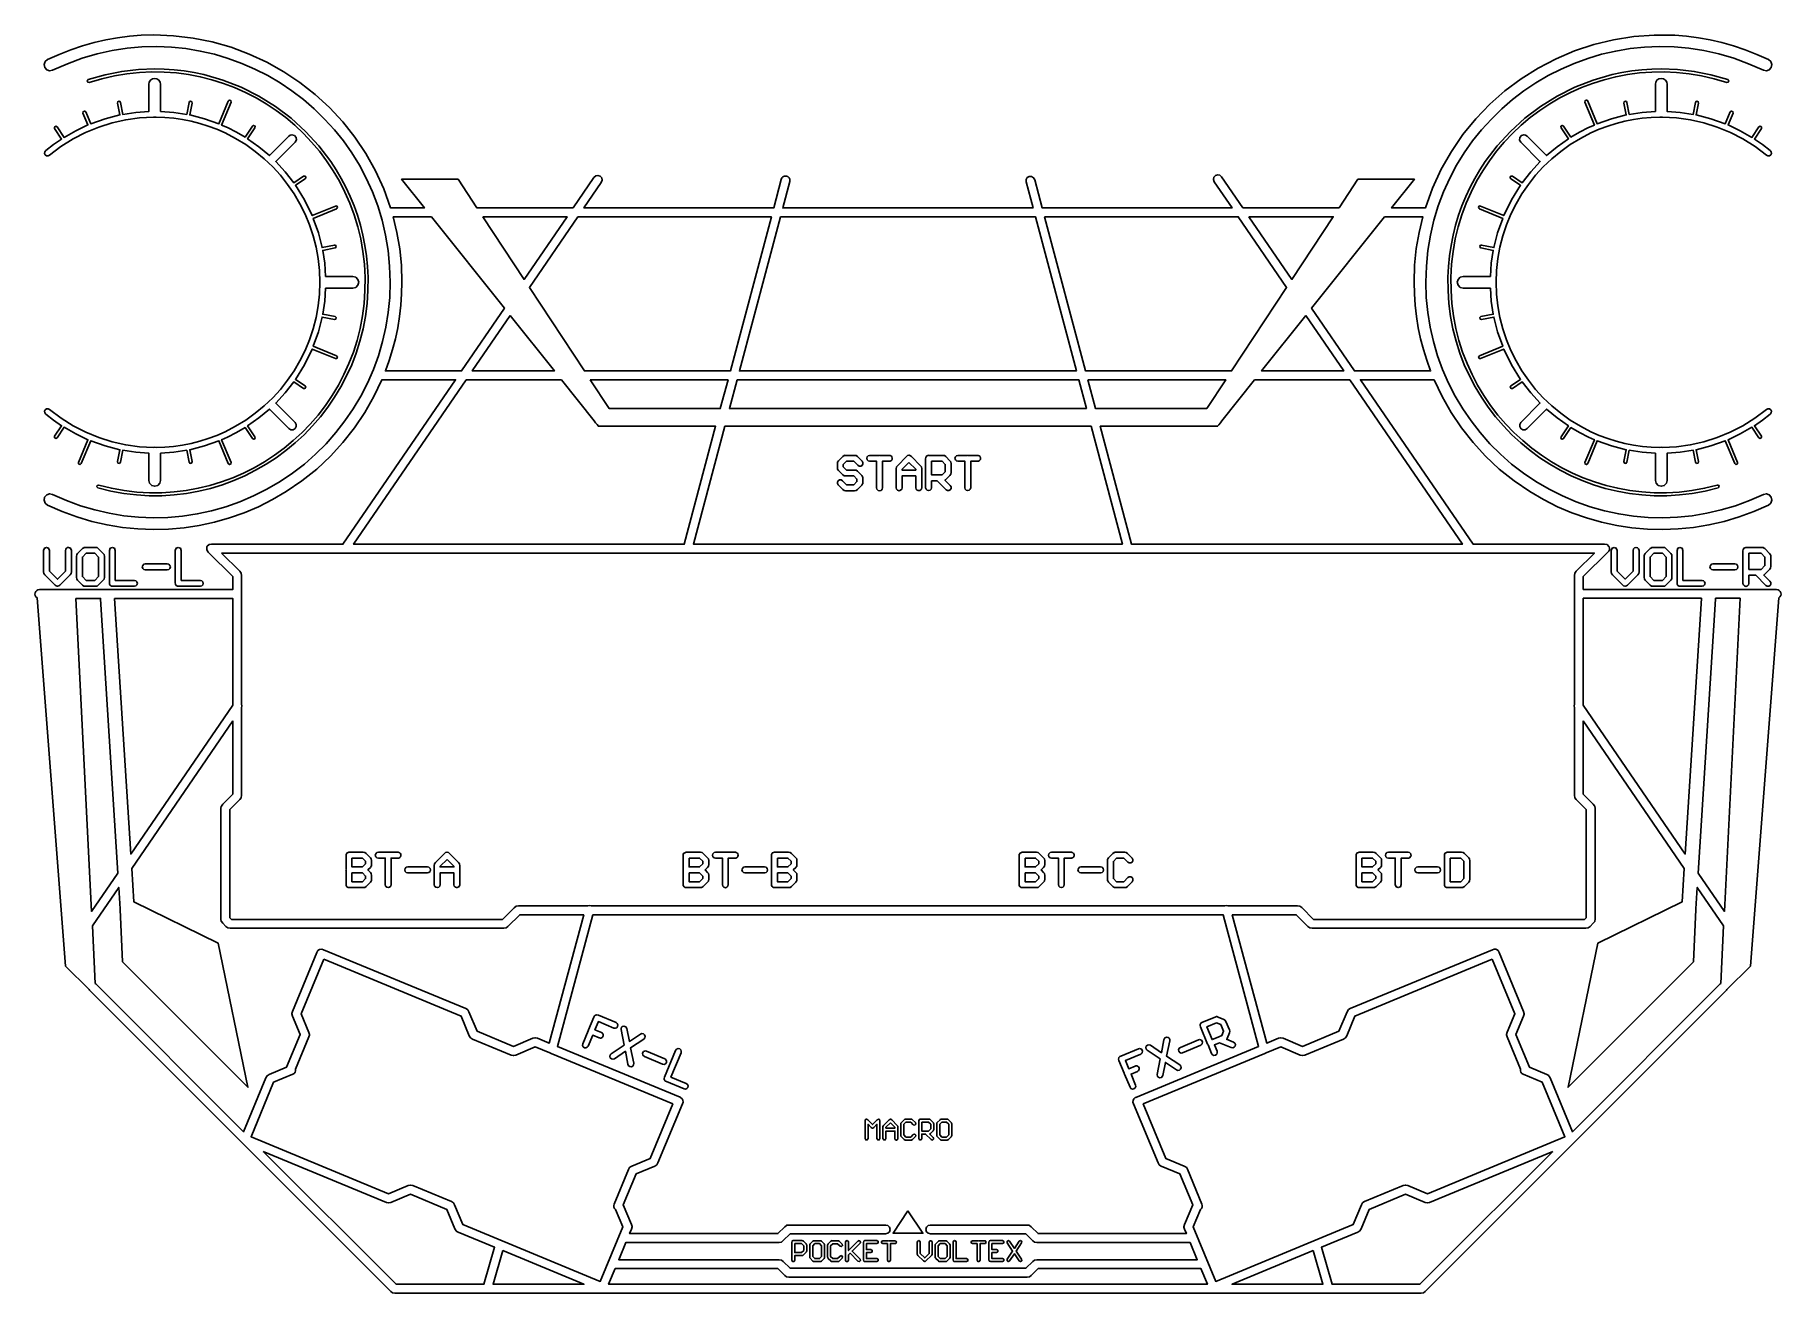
# Model space of a CAD drawing. Extents: x -74 to 74, y -85 to 21.
import ezdxf

# ---------------------------------------------------------------- set-up
doc = ezdxf.new("R2010")
doc.units = 0
doc.layers.add('build', color=7, linetype='CONTINUOUS')

msp = doc.modelspace()

# ---------------------------------------------------------------- linework, layer by layer
at = {"layer": 'build', "color": 7}
for points in [[(-64.089629, 21.420954), (-65.162949, 21.389442), (-66.157824, 21.309879), (-67.155238, 21.180963), (-68.15376, 21.001797), (-69.151956, 20.771484), (-70.148396, 20.489128), (-71.141646, 20.15383), (-72.130275, 19.764694), (-73.11285, 19.320824), (-73.309136, 19.151946), (-73.394668, 18.907544), (-73.346521, 18.653123), (-73.1776, 18.456874), (-72.933179, 18.371396), (-72.678769, 18.4196), (-71.426603, 18.973234), (-70.165422, 19.434726), (-68.898424, 19.806086), (-67.628807, 20.089322), (-66.359769, 20.286445), (-65.094508, 20.399463), (-63.836223, 20.430388), (-62.588111, 20.381226), (-61.35337, 20.25399), (-60.135199, 20.050687), (-58.936795, 19.773327), (-57.761357, 19.423921), (-56.612083, 19.004477), (-55.49217, 18.517004), (-54.404817, 17.963513), (-53.353223, 17.346013), (-52.340584, 16.666514), (-51.370099, 15.927024), (-50.444967, 15.129553), (-49.568384, 14.276112), (-48.74355, 13.368708), (-47.973663, 12.409353), (-47.26192, 11.400055), (-46.611519, 10.342824), (-46.025659, 9.239669), (-45.507538, 8.0926), (-45.060353, 6.903627), (-44.687304, 5.674758), (-44.391587, 4.408004), (-44.176401, 3.105374), (-44.044944, 1.768876), (-44.000415, 0.400522), (-44.041532, -0.883157), (-44.163668, -2.15218), (-44.365, -3.403251), (-44.643707, -4.633074), (-44.997966, -5.838352), (-45.425955, -7.015791), (-45.925851, -8.162094), (-46.495831, -9.273964), (-47.134075, -10.348106), (-47.838758, -11.381224), (-48.608059, -12.370021), (-49.440156, -13.311203), (-50.333226, -14.201471), (-51.285446, -15.037532), (-52.294995, -15.816088), (-53.36005, -16.533843), (-54.468856, -17.181975), (-55.608364, -17.753717), (-56.774812, -18.248857), (-57.964439, -18.667183), (-59.173484, -19.008484), (-60.398185, -19.272547), (-61.634781, -19.459161), (-62.87951, -19.568114), (-64.128611, -19.599195), (-65.378322, -19.552191), (-66.624883, -19.42689), (-67.864531, -19.223082), (-69.093505, -18.940553), (-70.308043, -18.579092), (-71.504385, -18.138488), (-72.678769, -17.618529), (-72.935605, -17.565004), (-73.184191, -17.648878), (-73.3561, -17.847063), (-73.404011, -18.105006), (-73.314736, -18.351704), (-73.11285, -18.51925), (-71.879939, -19.065104), (-70.6239, -19.527657), (-69.348692, -19.907131), (-68.058275, -20.203746), (-66.756608, -20.417725), (-65.447652, -20.549289), (-64.135366, -20.598659), (-62.82371, -20.566057), (-61.516643, -20.451703), (-60.218126, -20.25582), (-58.932117, -19.978629), (-57.662578, -19.620351), (-56.413467, -19.181208), (-55.188744, -18.661421), (-53.992369, -18.061211), (-52.828301, -17.380801), (-51.493931, -16.469024), (-50.244016, -15.466213), (-49.081834, -14.378381), (-48.010663, -13.211543), (-47.033782, -11.971712), (-46.15447, -10.664902), (-45.376004, -9.297127), (-44.701664, -7.874401), (-38.446231, -7.874401), (-48.012572, -21.849269), (-54.975456, -21.849269), (-59.181918, -21.849269), (-59.386963, -21.881177), (-59.543654, -22.017227), (-59.578274, -22.083875), (-59.581375, -22.092659), (-59.59038, -22.329306), (-59.455801, -22.524168), (-57.375309, -24.605169), (-57.375309, -25.699671), (-73.800663, -25.699671), (-73.924235, -25.717512), (-74.032512, -25.773076), (-74.117345, -25.860336), (-74.170588, -25.973268), (-74.183879, -26.097411), (-74.156835, -26.21607), (-74.093279, -26.319857), (-73.997034, -26.399388), (-74.000651, -26.399388), (-71.587879, -57.68687), (-69.582832, -59.692438), (-69.540459, -59.740486), (-43.952356, -85.329108), (-43.794743, -85.448488), (-43.791127, -85.451081), (-43.780273, -85.455208), (-43.595787, -85.476401), (-35.813836, -85.476401), (-35.69136, -85.476401), (35.691879, -85.476401), (35.810735, -85.476401), (43.594756, -85.476401), (43.790608, -85.450552), (43.795775, -85.447985), (43.801977, -85.445392), (43.807145, -85.442799), (43.95184, -85.328605), (45.194657, -84.085778), (69.539424, -59.740486), (69.580765, -59.69347), (71.587363, -57.68687), (73.999617, -26.399388), (73.992899, -26.399388), (74.090434, -26.320478), (74.155197, -26.216776), (74.183232, -26.09777), (74.170586, -25.972949), (74.117545, -25.859254), (74.032535, -25.771381), (73.923811, -25.715456), (73.799629, -25.697607), (57.374277, -25.697607), (57.374277, -24.603635), (59.457352, -22.520544), (59.543001, -22.428692), (59.592658, -22.316836), (59.603731, -22.194954), (59.573626, -22.073027), (59.573107, -22.069932), (59.567424, -22.059586), (59.556055, -22.036859), (59.395981, -21.88268), (59.176751, -21.846174), (54.974421, -21.846174), (48.01154, -21.846174), (38.445199, -7.871305), (44.699081, -7.871305), (45.373396, -9.294526), (46.151913, -10.66277), (47.031346, -11.970021), (48.008411, -13.210263), (49.079821, -14.377478), (50.242291, -15.465651), (51.492534, -16.468764), (52.827267, -17.380801), (53.991334, -18.061211), (55.187709, -18.661421), (56.412433, -19.181208), (57.661544, -19.620351), (58.931084, -19.978629), (60.217093, -20.25582), (61.51561, -20.451703), (62.822677, -20.566057), (64.134334, -20.598659), (65.44662, -20.549289), (66.755576, -20.417725), (68.057242, -20.203746), (69.347659, -19.907131), (70.622867, -19.527657), (71.878905, -19.065104), (73.111815, -18.51925), (73.313701, -18.351704), (73.402976, -18.105006), (73.355065, -17.847063), (73.183157, -17.648878), (72.934571, -17.565004), (72.677734, -17.618529), (71.503351, -18.138488), (70.307009, -18.579092), (69.09247, -18.940553), (67.863496, -19.223082), (66.623848, -19.42689), (65.377287, -19.552191), (64.127576, -19.599195), (62.878475, -19.568114), (61.633746, -19.459161), (60.39715, -19.272547), (59.172449, -19.008484), (57.963405, -18.667183), (56.773778, -18.248857), (55.60733, -17.753717), (54.467823, -17.181975), (53.359018, -16.533843), (52.293969, -15.816088), (51.284437, -15.037532), (50.332241, -14.201471), (49.439205, -13.311203), (48.607147, -12.370021), (47.837889, -11.381224), (47.133253, -10.348106), (46.495058, -9.273964), (45.925125, -8.162094), (45.425276, -7.015791), (44.997331, -5.838352), (44.643111, -4.633074), (44.364437, -3.403251), (44.16313, -2.15218), (44.04101, -0.883157), (43.999899, 0.400522), (44.044427, 1.768876), (44.175879, 3.105374), (44.391058, 4.408004), (44.686765, 5.674758), (45.059803, 6.903627), (45.506974, 8.0926), (46.02508, 9.239669), (46.610922, 10.342824), (47.261304, 11.400055), (47.973027, 12.409353), (48.742893, 13.368708), (49.567705, 14.276112), (50.444264, 15.129553), (51.369373, 15.927024), (52.339834, 16.666514), (53.352448, 17.346013), (54.404019, 17.963513), (55.491348, 18.517004), (56.611236, 19.004477), (57.760488, 19.423921), (58.935903, 19.773327), (60.134286, 20.050687), (61.352437, 20.25399), (62.587158, 20.381226), (63.835253, 20.430388), (65.093523, 20.399463), (66.358769, 20.286445), (67.627795, 20.089322), (68.897403, 19.806086), (70.164394, 19.434726), (71.42557, 18.973234), (72.677734, 18.4196), (72.932144, 18.371396), (73.176566, 18.456874), (73.345487, 18.653123), (73.393634, 18.907544), (73.308102, 19.151946), (73.111815, 19.320824), (72.129241, 19.764694), (71.140613, 20.15383), (70.147362, 20.489128), (69.150923, 20.771484), (68.152726, 21.001797), (67.154204, 21.180963), (66.156789, 21.309879), (65.161914, 21.389442), (63.400138, 21.411667), (61.658964, 21.285107), (59.946448, 21.014831), (58.270648, 20.605907), (56.63962, 20.063401), (55.061421, 19.392382), (53.544108, 18.597917), (52.095737, 17.685073), (50.724366, 16.65892), (49.438051, 15.524523), (48.244849, 14.28695), (47.152817, 12.95127), (46.170011, 11.52255), (45.304489, 10.005858), (44.564308, 8.406261), (43.957523, 6.728826), (41.093099, 6.728826), (43.02528, 9.151934), (38.224539, 9.151934), (36.627221, 6.728826), (28.450977, 6.728826), (26.640234, 9.374157), (26.502451, 9.498521), (26.321908, 9.541585), (26.321908, 9.538463), (26.129139, 9.481678), (25.99336, 9.333529), (25.953554, 9.136553), (26.021151, 8.947305), (27.541987, 6.725731), (11.403955, 6.725731), (10.766785, 9.122988), (10.670497, 9.292138), (10.502399, 9.39025), (10.307764, 9.390899), (10.139016, 9.293909), (10.041603, 9.125404), (10.041764, 8.930768), (10.627775, 6.725731), (-0.000517, 6.725731), (-10.635527, 6.725731), (-10.042798, 8.95556), (-10.03453, 8.992258), (-10.038147, 9.141086), (-10.048482, 9.177254), (-10.099642, 9.276473), (-10.123413, 9.305921), (-10.17819, 9.356589), (-10.209196, 9.377755), (-10.242269, 9.395324), (-10.276892, 9.409796), (-10.461894, 9.427365), (-10.498584, 9.419613), (-10.568864, 9.393789), (-10.632426, 9.354499), (-10.660848, 9.33021), (-10.709941, 9.273377), (-10.767818, 9.148309), (-11.411706, 6.725731), (-27.543022, 6.725731), (-26.062492, 8.888911), (-25.99253, 9.073611), (-26.026106, 9.268241), (-26.153906, 9.418825), (-26.340488, 9.483599), (-26.534105, 9.444599), (-26.68106, 9.312641), (-28.452011, 6.725731), (-36.626189, 6.725731), (-38.225574, 9.151934), (-43.026314, 9.151934), (-41.091548, 6.725731), (-43.958039, 6.725731), (-44.539111, 8.341115), (-45.243946, 9.884638), (-46.065371, 11.351788), (-46.996211, 12.738049), (-48.029294, 14.03891), (-49.157446, 15.249855), (-50.373494, 16.366371), (-51.670264, 17.383945), (-53.040584, 18.298062), (-54.477279, 19.104209), (-55.973176, 19.797873), (-57.521103, 20.374539), (-59.113884, 20.829694), (-60.744348, 21.158823), (-62.405321, 21.357415), (-64.089629, 21.420954)], [(-63.989376, 18.539483), (-65.393363, 18.48341), (-66.808383, 18.314564), (-68.229446, 18.029378), (-69.651562, 17.624289), (-69.739084, 17.529774), (-69.698978, 17.407363), (-69.572497, 17.382962), (-68.503677, 17.698368), (-67.434855, 17.944705), (-66.368202, 18.123507), (-65.305887, 18.236307), (-64.25008, 18.284639), (-63.202951, 18.270035), (-62.16667, 18.194029), (-61.143408, 18.058153), (-60.135334, 17.863942), (-59.144618, 17.612928), (-58.173431, 17.306645), (-57.223942, 16.946625), (-56.298321, 16.534402), (-55.398738, 16.07151), (-54.527363, 15.55948), (-53.686367, 14.999847), (-52.877919, 14.394144), (-52.104189, 13.743903), (-51.367348, 13.050658), (-50.669564, 12.315943), (-50.013009, 11.54129), (-49.399852, 10.728232), (-48.832264, 9.878304), (-48.312413, 8.993037), (-47.842471, 8.073966), (-47.424607, 7.122623), (-47.060991, 6.140541), (-46.753794, 5.129254), (-46.505184, 4.090295), (-46.317333, 3.025197), (-46.192411, 1.935494), (-46.132586, 0.822718), (-46.139789, -0.291639), (-46.213108, -1.386022), (-46.350447, -2.458797), (-46.549711, -3.508332), (-46.808806, -4.532991), (-47.125635, -5.531141), (-47.498104, -6.501148), (-47.924117, -7.441379), (-48.401579, -8.350199), (-48.928396, -9.225974), (-49.502471, -10.067071), (-50.12171, -10.871856), (-50.784018, -11.638694), (-51.487299, -12.365953), (-52.229457, -13.051998), (-53.008399, -13.695194), (-53.822029, -14.29391), (-54.668251, -14.84651), (-55.544971, -15.35136), (-56.450093, -15.806827), (-57.381521, -16.211277), (-58.337162, -16.563076), (-59.314919, -16.860591), (-60.312698, -17.102186), (-61.328403, -17.286229), (-62.359939, -17.411085), (-63.405211, -17.475121), (-64.462123, -17.476703), (-65.528581, -17.414197), (-66.60249, -17.285969), (-67.681753, -17.090384), (-68.764277, -16.825811), (-68.887268, -16.857735), (-68.921116, -16.980211), (-68.831973, -17.070762), (-67.73466, -17.338911), (-66.64058, -17.537071), (-65.551861, -17.666903), (-64.470632, -17.730067), (-63.399021, -17.728223), (-62.339157, -17.66303), (-61.293169, -17.536149), (-60.263185, -17.34924), (-59.251334, -17.103963), (-58.259743, -16.801978), (-57.290542, -16.444945), (-56.345858, -16.034524), (-55.427821, -15.572375), (-54.538559, -15.060158), (-53.680201, -14.499533), (-52.854875, -13.89216), (-52.064709, -13.239699), (-51.311831, -12.543811), (-50.598372, -11.806155), (-49.926458, -11.02839), (-49.298219, -10.212178), (-48.715783, -9.359179), (-48.181278, -8.471052), (-47.696833, -7.549457), (-47.264577, -6.596054), (-46.886637, -5.612504), (-46.565144, -4.600466), (-46.302224, -3.561601), (-46.100006, -2.497568), (-45.960619, -1.410027), (-45.886192, -0.30064), (-45.878853, 0.828936), (-45.923056, 1.747138), (-46.011142, 2.650127), (-46.141926, 3.537068), (-46.314228, 4.407125), (-46.526865, 5.259464), (-46.778654, 6.093248), (-47.068413, 6.907643), (-47.39496, 7.701812), (-47.757111, 8.474921), (-48.153686, 9.226135), (-48.5835, 9.954617), (-49.045373, 10.659533), (-50.060562, 11.995324), (-51.189794, 13.226824), (-52.42361, 14.347351), (-53.752549, 15.350222), (-55.167154, 16.228753), (-56.657964, 16.976263), (-58.21552, 17.586066), (-59.830364, 18.051482), (-60.656312, 18.227956), (-61.493035, 18.365827), (-62.339351, 18.464259), (-63.194076, 18.522417), (-63.989376, 18.539483)], [(63.988341, 18.539483), (63.193041, 18.522417), (62.338316, 18.464259), (61.492001, 18.365827), (60.655279, 18.227956), (59.82933, 18.051482), (58.214487, 17.586066), (56.65693, 16.976263), (55.16612, 16.228753), (53.751516, 15.350222), (52.422576, 14.347351), (51.188761, 13.226824), (50.059528, 11.995324), (49.044339, 10.659533), (48.582466, 9.954617), (48.152652, 9.226135), (47.756077, 8.474921), (47.393925, 7.701812), (47.067379, 6.907643), (46.77762, 6.093248), (46.525831, 5.259464), (46.313194, 4.407125), (46.140892, 3.537068), (46.010107, 2.650127), (45.922022, 1.747138), (45.877819, 0.828936), (45.885158, -0.30064), (45.959585, -1.410027), (46.098972, -2.497568), (46.301189, -3.561601), (46.564109, -4.600466), (46.885603, -5.612504), (47.263543, -6.596054), (47.695799, -7.549457), (48.180244, -8.471052), (48.714749, -9.359179), (49.297185, -10.212178), (49.925425, -11.02839), (50.597338, -11.806155), (51.310798, -12.543811), (52.063675, -13.239699), (52.853841, -13.89216), (53.679168, -14.499533), (54.537527, -15.060158), (55.426789, -15.572375), (56.344826, -16.034524), (57.289509, -16.444945), (58.25871, -16.801978), (59.250301, -17.103963), (60.262153, -17.34924), (61.292137, -17.536149), (62.338125, -17.66303), (63.397989, -17.728223), (64.4696, -17.730067), (65.550829, -17.666903), (66.639548, -17.537071), (67.733628, -17.338911), (68.830941, -17.070762), (68.907631, -17.010955), (68.919569, -16.914438), (68.859762, -16.837749), (68.763245, -16.825811), (67.680721, -17.090384), (66.601458, -17.285969), (65.527549, -17.414197), (64.461091, -17.476703), (63.404178, -17.475121), (62.358906, -17.411085), (61.32737, -17.286229), (60.311665, -17.102186), (59.313886, -16.860591), (58.336129, -16.563076), (57.380488, -16.211277), (56.449059, -15.806827), (55.543938, -15.35136), (54.667218, -14.84651), (53.820996, -14.29391), (53.007366, -13.695194), (52.228424, -13.051998), (51.486265, -12.365953), (50.782984, -11.638694), (50.120677, -10.871856), (49.501438, -10.067071), (48.927362, -9.225974), (48.400546, -8.350199), (47.923084, -7.441379), (47.49707, -6.501148), (47.124601, -5.531141), (46.807772, -4.532991), (46.548678, -3.508332), (46.349413, -2.458797), (46.212074, -1.386022), (46.138755, -0.291639), (46.131551, 0.822718), (46.191376, 1.935494), (46.316299, 3.025197), (46.504151, 4.090295), (46.75276, 5.129254), (47.059958, 6.140541), (47.423573, 7.122623), (47.841438, 8.073966), (48.31138, 8.993037), (48.83123, 9.878304), (49.398819, 10.728232), (50.011976, 11.54129), (50.668531, 12.315943), (51.366314, 13.050658), (52.103156, 13.743903), (52.876886, 14.394144), (53.685334, 14.999847), (54.52633, 15.55948), (55.397705, 16.07151), (56.297287, 16.534402), (57.222908, 16.946625), (58.172398, 17.306645), (59.143585, 17.612928), (60.134301, 17.863942), (61.142375, 18.058153), (62.165637, 18.194029), (63.201918, 18.270035), (64.249047, 18.284639), (65.304854, 18.236307), (66.367169, 18.123507), (67.433823, 17.944705), (68.502645, 17.698368), (69.571465, 17.382962), (69.697958, 17.407355), (69.738065, 17.529776), (69.650528, 17.624289), (68.228412, 18.029378), (66.80735, 18.314564), (65.39233, 18.48341), (63.988341, 18.539483)], [(-64.007979, 17.731763), (-64.201992, 17.689551), (-64.359303, 17.580026), (-64.46407, 17.419508), (-64.500456, 17.224318), (-64.500456, 14.922126), (-64.500456, 14.918501), (-65.613295, 14.836235), (-66.716341, 14.668919), (-66.91788, 15.6823), (-66.961868, 15.757509), (-67.043969, 15.786678), (-67.141855, 15.739096), (-67.166961, 15.633193), (-66.965938, 14.622406), (-68.221443, 14.301291), (-69.447442, 13.86792), (-69.864986, 14.875612), (-69.912033, 14.934038), (-69.983842, 14.955728), (-70.0893, 14.898162), (-70.099597, 14.778457), (-69.681019, 13.768198), (-70.709913, 13.284246), (-71.70415, 12.717088), (-72.299462, 13.607993), (-72.406433, 13.665884), (-72.518233, 13.597653), (-72.510303, 13.466917), (-71.916541, 12.578076), (-72.602549, 12.105593), (-73.265295, 11.590545), (-73.343707, 11.484978), (-73.357704, 11.354222), (-73.303413, 11.234449), (-73.195854, 11.158792), (-73.06478, 11.148181), (-72.94645, 11.20555), (-71.968971, 11.945525), (-70.942205, 12.590684), (-69.872701, 13.140242), (-68.76701, 13.593415), (-67.631684, 13.949417), (-66.473273, 14.207465), (-65.298328, 14.366775), (-64.113399, 14.426561), (-63.88499, 14.427593), (-63.139219, 14.401772), (-62.394215, 14.336184), (-61.651588, 14.230601), (-60.912952, 14.084799), (-60.17992, 13.89855), (-59.454103, 13.671628), (-58.737114, 13.403807), (-58.030565, 13.09486), (-57.129516, 12.630788), (-56.272172, 12.108164), (-55.460524, 11.530124), (-54.696562, 10.899807), (-53.982278, 10.220351), (-53.319661, 9.494893), (-52.710703, 8.72657), (-52.157395, 7.918522), (-51.661726, 7.073885), (-51.225687, 6.195798), (-50.85127, 5.287397), (-50.540465, 4.351822), (-50.295263, 3.392209), (-50.117653, 2.411696), (-50.009628, 1.413421), (-49.973177, 0.400522), (-50.009628, -0.612366), (-50.117653, -1.610621), (-50.295263, -2.591105), (-50.540465, -3.550683), (-50.85127, -4.486218), (-51.225687, -5.394573), (-51.661726, -6.272612), (-52.157395, -7.1172), (-52.710703, -7.925199), (-53.319661, -8.693473), (-53.982278, -9.418886), (-54.696562, -10.098301), (-55.460524, -10.728583), (-56.272172, -11.306594), (-57.129516, -11.829198), (-58.030565, -12.29326), (-58.738225, -12.602641), (-59.456354, -12.870723), (-60.183335, -13.097749), (-60.917545, -13.283959), (-61.657366, -13.429597), (-62.401177, -13.534903), (-63.147358, -13.60012), (-63.89429, -13.62549), (-64.007979, -13.61361), (-64.105647, -13.624961), (-65.291584, -13.565747), (-66.467558, -13.406844), (-67.627003, -13.149039), (-68.763351, -12.793117), (-69.870037, -12.339865), (-70.940494, -11.790066), (-71.968154, -11.144508), (-72.94645, -10.403976), (-73.06478, -10.346607), (-73.195854, -10.357219), (-73.303413, -10.432875), (-73.357704, -10.552648), (-73.343707, -10.683404), (-73.265295, -10.788971), (-72.603069, -11.305051), (-71.917573, -11.778566), (-72.510303, -12.665344), (-72.523436, -12.795469), (-72.414737, -12.868201), (-72.299462, -12.806419), (-71.703118, -11.914482), (-70.709907, -12.483419), (-69.68205, -12.969191), (-70.484587, -14.90602), (-70.470051, -15.034192), (-70.350872, -15.083546), (-70.249976, -15.003175), (-69.446923, -13.065314), (-68.221175, -13.498126), (-66.965938, -13.818742), (-67.166961, -14.83109), (-67.12733, -14.953315), (-67.001316, -14.978414), (-66.91788, -14.8807), (-66.716857, -13.86888), (-65.613544, -14.034883), (-64.500456, -14.115895), (-64.500456, -14.121055), (-64.500456, -16.423247), (-64.436495, -16.677037), (-64.25309, -16.863754), (-64.000486, -16.932248), (-63.747881, -16.863754), (-63.564477, -16.677037), (-63.500516, -16.423247), (-63.500516, -14.121055), (-63.500516, -14.115895), (-62.389876, -14.03606), (-61.284115, -13.870441), (-61.083092, -14.8807), (-60.999665, -14.978469), (-60.873615, -14.953363), (-60.834013, -14.83109), (-61.035033, -13.819271), (-59.783539, -13.499396), (-58.554049, -13.064785), (-57.750996, -15.003175), (-57.650098, -15.083585), (-57.530896, -15.034222), (-57.516387, -14.90602), (-58.318921, -12.96972), (-57.81766, -12.745433), (-57.059609, -12.360626), (-56.330929, -11.935676), (-55.701509, -12.877222), (-55.586251, -12.938886), (-55.477617, -12.866183), (-55.490671, -12.73612), (-56.116471, -11.799759), (-55.154458, -11.121305), (-54.256636, -10.372464), (-54.230281, -10.401383), (-52.602474, -12.029206), (-52.434273, -12.12622), (-52.240101, -12.126131), (-52.071989, -12.028963), (-51.974988, -11.860755), (-51.975092, -11.666582), (-52.072273, -11.498478), (-53.700082, -9.870682), (-53.715068, -9.856712), (-52.916417, -8.987093), (-52.192679, -8.057863), (-51.364825, -8.610816), (-51.238027, -8.61906), (-51.167487, -8.513373), (-51.223746, -8.39944), (-52.044886, -7.850641), (-51.270819, -6.595934), (-50.626883, -5.267329), (-48.657494, -6.083304), (-48.529241, -6.068842), (-48.479862, -5.949596), (-48.560344, -5.848698), (-50.529215, -5.033252), (-50.100061, -3.815593), (-49.779391, -2.557414), (-48.732943, -2.765694), (-48.611221, -2.725753), (-48.5862, -2.600114), (-48.683333, -2.516588), (-49.729263, -2.308335), (-49.563919, -1.21291), (-49.482251, -0.098138), (-49.443494, -0.09917), (-47.176449, -0.09917), (-46.922659, -0.035209), (-46.735942, 0.148196), (-46.667448, 0.4008), (-46.735942, 0.653405), (-46.922659, 0.836809), (-47.176449, 0.90077), (-49.443494, 0.90077), (-49.482251, 0.899738), (-49.56392, 2.014491), (-49.729263, 3.109935), (-48.683333, 3.318189), (-48.605113, 3.367566), (-48.581129, 3.456904), (-48.624102, 3.538818), (-48.711239, 3.56986), (-48.732943, 3.567267), (-49.779391, 3.359014), (-50.100333, 4.616916), (-50.529733, 5.834297), (-48.560344, 6.650272), (-48.495334, 6.708273), (-48.48299, 6.794517), (-48.52912, 6.868426), (-48.61202, 6.895223), (-48.657494, 6.884904), (-50.626883, 6.068929), (-51.271067, 7.397521), (-52.045402, 8.652215), (-51.223746, 9.20104), (-51.173261, 9.264597), (-51.171571, 9.345746), (-51.219366, 9.41135), (-51.297128, 9.434614), (-51.364825, 9.41186), (-52.192679, 8.858934), (-52.91642, 9.788174), (-53.715068, 10.657783), (-53.700082, 10.672256), (-52.072273, 12.300078), (-51.966039, 12.494619), (-51.988203, 12.715164), (-52.131022, 12.884676), (-52.344608, 12.943942), (-52.484623, 12.912251), (-52.602474, 12.830277), (-54.230281, 11.202454), (-54.257154, 11.174541), (-55.154737, 11.92313), (-56.116471, 12.601333), (-55.490671, 13.53772), (-55.483588, 13.670054), (-55.598158, 13.73666), (-55.701509, 13.678796), (-56.330411, 12.737249), (-57.059344, 13.16222), (-57.81766, 13.547007), (-58.320472, 13.767166), (-57.516387, 15.708123), (-57.527684, 15.829335), (-57.635759, 15.885368), (-57.705443, 15.862683), (-57.750996, 15.805278), (-58.553533, 13.868449), (-59.783529, 14.300692), (-61.035552, 14.618278), (-60.834013, 15.633193), (-60.860252, 15.740509), (-60.960619, 15.786678), (-61.040494, 15.756359), (-61.083092, 15.6823), (-61.284631, 14.66839), (-62.390149, 14.8348), (-63.500516, 14.915405), (-63.500516, 14.922126), (-63.500516, 17.224318), (-63.537113, 17.419686), (-63.646928, 17.585363), (-63.812609, 17.695172), (-64.007979, 17.731763)], [(63.991961, 17.731763), (63.797948, 17.689551), (63.640637, 17.580026), (63.535869, 17.419508), (63.499484, 17.224318), (63.499484, 14.922126), (63.499484, 14.915405), (62.389116, 14.8348), (61.283599, 14.66839), (61.08206, 15.6823), (61.038072, 15.757509), (60.95597, 15.786678), (60.858085, 15.739096), (60.832979, 15.633193), (61.034517, 14.618278), (59.782495, 14.300692), (58.552498, 13.868449), (57.749964, 15.805278), (57.702911, 15.863689), (57.631108, 15.885368), (57.525666, 15.827809), (57.515353, 15.708123), (58.319437, 13.767166), (57.816626, 13.547007), (57.05831, 13.16222), (56.329379, 12.737249), (55.700475, 13.678796), (55.593507, 13.73666), (55.481728, 13.668435), (55.489636, 13.53772), (56.115437, 12.601333), (55.153425, 11.922898), (54.255604, 11.174038), (54.229249, 11.202454), (52.601439, 12.830277), (52.47835, 12.914413), (52.332207, 12.943942), (52.122977, 12.87979), (51.985174, 12.709781), (51.965721, 12.491803), (52.071241, 12.300078), (53.699048, 10.672256), (53.714034, 10.657783), (52.915385, 9.788174), (52.191647, 8.858934), (51.36379, 9.41186), (51.291961, 9.434614), (51.215899, 9.409419), (51.170055, 9.343704), (51.172674, 9.26362), (51.222714, 9.20104), (52.044367, 8.652215), (51.270033, 7.397521), (50.625851, 6.068929), (48.656978, 6.884904), (48.607369, 6.895223), (48.526099, 6.866582), (48.481811, 6.792667), (48.494887, 6.707497), (48.55931, 6.650272), (50.528699, 5.834297), (50.099301, 4.616916), (49.778356, 3.359014), (48.731908, 3.567267), (48.706588, 3.56986), (48.62123, 3.536857), (48.580212, 3.455049), (48.604828, 3.366906), (48.682299, 3.318189), (49.728231, 3.109935), (49.562886, 2.014491), (49.481216, 0.899738), (49.44246, 0.90077), (47.175415, 0.90077), (46.921625, 0.836809), (46.734907, 0.653405), (46.666414, 0.4008), (46.734907, 0.148196), (46.921625, -0.035209), (47.175415, -0.09917), (49.44246, -0.09917), (49.481216, -0.098138), (49.562867, -1.213175), (49.728231, -2.308864), (48.682299, -2.516588), (48.585165, -2.600114), (48.610187, -2.725753), (48.731908, -2.765694), (49.778356, -2.557414), (50.099029, -3.815593), (50.528183, -5.033252), (48.55931, -5.848698), (48.482129, -5.949642), (48.530966, -6.066951), (48.656978, -6.083304), (50.625851, -5.267329), (51.269785, -6.595934), (52.043851, -7.850641), (51.222714, -8.39944), (51.166443, -8.513375), (51.236986, -8.619069), (51.36379, -8.610816), (52.191647, -8.057863), (52.915147, -8.986822), (53.713518, -9.856209), (53.699048, -9.870153), (52.071241, -11.497975), (51.97266, -11.666241), (51.971878, -11.861256), (52.069107, -12.030306), (52.238065, -12.127695), (52.433081, -12.127098), (52.601439, -12.028677), (54.229249, -10.400881), (54.255604, -10.372464), (55.153425, -11.121305), (56.115437, -11.799759), (55.489636, -12.735617), (55.476488, -12.865753), (55.585196, -12.938492), (55.700475, -12.876693), (56.329379, -11.935676), (57.05831, -12.360636), (57.816626, -12.745433), (58.317887, -12.96972), (57.515353, -14.90602), (57.529889, -15.034192), (57.649068, -15.083546), (57.749964, -15.003175), (58.553014, -13.064785), (59.782505, -13.499396), (61.034001, -13.819271), (60.832979, -14.83109), (60.87261, -14.953315), (60.998624, -14.978414), (61.08206, -14.8807), (61.28308, -13.870441), (62.388843, -14.03606), (63.499484, -14.115895), (63.499484, -14.121055), (63.499484, -16.423247), (63.56342, -16.677068), (63.746827, -16.863816), (63.999453, -16.932322), (64.252078, -16.863816), (64.435486, -16.677068), (64.499421, -16.423247), (64.499421, -14.121055), (64.499421, -14.115895), (65.61251, -14.034883), (66.715825, -13.86888), (66.916845, -14.8807), (67.000281, -14.978414), (67.126295, -14.953315), (67.165926, -14.83109), (66.964904, -13.818742), (68.220141, -13.498126), (69.445891, -13.065314), (70.248941, -15.003175), (70.349837, -15.083546), (70.469016, -15.034192), (70.483553, -14.90602), (69.681019, -12.969191), (70.708873, -12.483419), (71.702083, -11.914482), (72.29843, -12.806419), (72.41236, -12.862681), (72.518043, -12.792139), (72.509785, -12.665344), (71.917057, -11.778566), (72.602288, -11.305041), (73.264263, -10.788971), (73.342675, -10.683404), (73.356672, -10.552648), (73.302381, -10.432875), (73.194822, -10.357219), (73.063748, -10.346607), (72.945419, -10.403976), (71.966848, -11.144698), (70.938889, -11.79039), (69.868114, -12.340267), (68.761096, -12.793544), (67.624407, -13.149437), (66.464618, -13.40716), (65.288302, -13.56593), (64.10203, -13.624961), (63.991961, -13.61361), (63.890157, -13.62549), (63.143612, -13.59998), (62.397822, -13.534661), (61.654406, -13.429292), (60.91498, -13.283632), (60.181163, -13.097439), (59.454571, -12.870474), (58.736822, -12.602494), (58.029533, -12.29326), (57.128484, -11.829198), (56.27114, -11.306594), (55.459492, -10.728583), (54.69553, -10.098301), (53.981245, -9.418886), (53.318628, -8.693473), (52.70967, -7.925199), (52.156361, -7.1172), (51.660692, -6.272612), (51.224654, -5.394573), (50.850236, -4.486218), (50.539431, -3.550683), (50.294228, -2.591105), (50.116619, -1.610621), (50.008593, -0.612366), (49.972143, 0.400522), (50.008593, 1.413421), (50.116619, 2.411696), (50.294228, 3.392209), (50.539431, 4.351822), (50.850236, 5.287397), (51.224654, 6.195798), (51.660692, 7.073885), (52.156361, 7.918522), (52.70967, 8.72657), (53.318628, 9.494893), (53.981245, 10.220351), (54.69553, 10.899807), (55.459492, 11.530124), (56.27114, 12.108164), (57.128484, 12.630788), (58.029533, 13.09486), (58.73602, 13.403788), (59.452945, 13.671594), (60.178697, 13.898506), (60.911664, 14.084749), (61.650234, 14.230552), (62.392795, 14.336143), (63.137734, 14.401747), (63.883439, 14.427593), (64.113915, 14.426561), (65.298643, 14.366663), (66.473383, 14.207276), (67.631588, 13.949182), (68.76671, 13.593167), (69.872201, 13.140012), (70.941515, 12.590502), (71.968103, 11.94542), (72.945419, 11.20555), (73.063748, 11.148181), (73.194822, 11.158792), (73.302381, 11.234449), (73.356672, 11.354222), (73.342675, 11.484978), (73.264263, 11.590545), (72.601768, 12.105593), (71.916023, 12.578076), (72.509785, 13.466917), (72.516777, 13.599509), (72.401782, 13.665884), (72.29843, 13.607993), (71.703118, 12.717088), (70.70888, 13.284246), (69.679984, 13.768198), (70.098563, 14.778457), (70.087282, 14.899688), (69.979191, 14.955728), (69.9095, 14.933033), (69.863951, 14.875612), (69.446407, 13.86792), (68.220408, 14.301291), (66.964904, 14.622406), (67.165926, 15.633193), (67.139687, 15.74051), (67.039318, 15.786678), (66.959443, 15.756359), (66.916845, 15.6823), (66.715307, 14.668919), (65.612261, 14.836235), (64.499421, 14.918501), (64.499421, 14.922126), (64.499421, 17.224318), (64.462824, 17.419686), (64.35301, 17.585363), (64.18733, 17.695171), (63.991961, 17.731763)], [(-43.737382, 5.975399), (-40.493654, 5.975399), (-34.290931, -1.803986), (-37.933085, -7.124598), (-44.397806, -7.124598), (-44.076672, -6.228549), (-43.795828, -5.317179), (-43.556051, -4.391778), (-43.358122, -3.453637), (-43.202821, -2.504046), (-43.090926, -1.544295), (-43.023218, -0.575676), (-43.000475, 0.400522), (-43.048332, 1.847056), (-43.189502, 3.259795), (-43.420386, 4.636617), (-43.737382, 5.975399)], [(-36.131127, 5.975399), (-28.965673, 5.975399), (-32.616098, 0.642907), (-36.131127, 5.975399)], [(-28.056687, 5.975399), (-11.611178, 5.975399), (-15.094169, -7.124598), (-27.494963, -7.124598), (-32.170129, -0.033553), (-28.056687, 5.975399)], [(-10.834998, 5.975399), (-0.000517, 5.975399), (10.827246, 5.975399), (14.310238, -7.124598), (-14.317989, -7.124598), (-10.834998, 5.975399)], [(11.603426, 5.975399), (28.055652, 5.975399), (32.169095, -0.033553), (27.493928, -7.124598), (15.086418, -7.124598), (11.603426, 5.975399)], [(28.964641, 5.978495), (36.132161, 5.978495), (32.616098, 0.644442), (28.964641, 5.978495)], [(40.494686, 5.978495), (43.736866, 5.978495), (43.419567, 4.639017), (43.188531, 3.261432), (43.047306, 1.847885), (42.999443, 0.400522), (43.022172, -0.575252), (43.089839, -1.543454), (43.201661, -2.502795), (43.356856, -3.451986), (43.554644, -4.389739), (43.794241, -5.314764), (44.074867, -6.225773), (44.395739, -7.121476), (37.93205, -7.121476), (34.290931, -1.802425), (40.494686, 5.978495)], [(-33.801555, -2.41737), (-30.048295, -7.124598), (-37.024096, -7.124598), (-33.801555, -2.41737)], [(33.800521, -2.41737), (37.023064, -7.124598), (30.047261, -7.124598), (33.800521, -2.41737)], [(-37.537244, -7.874401), (-29.450398, -7.874401), (-26.669175, -11.362562), (-26.561369, -11.546562), (-26.40614, -11.692788), (-26.30072, -11.824551), (-26.054224, -11.824551), (-25.975159, -11.829736), (-16.345256, -11.829736), (-19.008659, -21.849269), (-40.894661, -21.849269), (-47.103586, -21.849269), (-37.537244, -7.874401)], [(-27.00042, -7.874401), (-15.29364, -7.874401), (-15.946313, -10.329549), (-25.381913, -10.329549), (-27.00042, -7.874401)], [(-14.516943, -7.874401), (14.509709, -7.874401), (15.162382, -10.329549), (-0.000517, -10.329549), (-15.169617, -10.329549), (-14.516943, -7.874401)], [(15.285889, -7.874401), (26.999385, -7.874401), (25.38088, -10.329549), (15.938562, -10.329549), (15.285889, -7.874401)], [(29.449366, -7.874401), (37.53621, -7.874401), (47.102551, -21.849269), (40.893627, -21.849269), (19.000907, -21.849269), (16.337504, -11.829736), (25.974642, -11.829736), (26.059391, -11.824551), (26.299687, -11.824551), (26.40304, -11.694852), (26.560699, -11.547081), (26.66969, -11.360498), (29.449366, -7.874401)], [(-15.568559, -11.829736), (-0.000517, -11.829736), (15.561324, -11.829736), (18.224727, -21.849269), (-0.000517, -21.849269), (-18.232479, -21.849269), (-15.568559, -11.829736)], [(-5.338692, -14.296764), (-5.407939, -14.309173), (-5.423958, -14.314835), (-5.435844, -14.320021), (-5.535579, -14.398047), (-5.901965, -14.764442), (-5.98103, -14.867259), (-5.984648, -14.874509), (-6.000667, -14.999551), (-6.000667, -15.346314), (-5.982581, -15.478076), (-5.981547, -15.481172), (-5.979997, -15.484294), (-5.902482, -15.583512), (-5.536096, -15.949881), (-5.432227, -16.029468), (-5.428609, -16.032061), (-5.424475, -16.034627), (-5.299418, -16.050661), (-4.60437, -16.050661), (-4.334619, -16.320404), (-4.334619, -16.530218), (-4.60437, -16.799961), (-5.230688, -16.799961), (-5.57382, -16.456849), (-5.686272, -16.388532), (-5.817837, -16.386768), (-5.93208, -16.452045), (-5.997361, -16.566287), (-5.995601, -16.697852), (-5.927287, -16.810306), (-5.536096, -17.201492), (-5.432227, -17.281079), (-5.428609, -17.283672), (-5.424475, -17.286239), (-5.299418, -17.302272), (-4.536157, -17.302272), (-4.403349, -17.283672), (-4.399215, -17.281079), (-4.395081, -17.278486), (-4.298446, -17.201492), (-3.933093, -16.836129), (-3.852995, -16.73228), (-3.851445, -16.728126), (-3.849894, -16.723999), (-3.849377, -16.721432), (-3.834391, -16.597925), (-3.834391, -16.252723), (-3.850411, -16.124559), (-3.854545, -16.114214), (-3.93361, -16.01346), (-4.298962, -15.648097), (-4.401799, -15.568511), (-4.408516, -15.565415), (-4.410067, -15.565415), (-4.412134, -15.565415), (-4.53564, -15.55044), (-5.230688, -15.55044), (-5.500439, -15.28067), (-5.500439, -15.070882), (-5.230172, -14.80061), (-4.604887, -14.80061), (-4.261239, -15.144251), (-4.148787, -15.212569), (-4.017221, -15.214333), (-3.902978, -15.149055), (-3.837697, -15.034814), (-3.839457, -14.903248), (-3.907772, -14.790794), (-4.297412, -14.401672), (-4.401799, -14.320021), (-4.408516, -14.316926), (-4.410067, -14.316926), (-4.412134, -14.316926), (-4.537708, -14.301421), (-5.297351, -14.301421), (-5.338692, -14.298828), (-5.338692, -14.296764)], [(-2.422074, -14.296764), (-2.459281, -14.300389), (-3.251481, -14.300389), (-3.380451, -14.330623), (-3.475873, -14.422502), (-3.510964, -14.550235), (-3.475873, -14.677969), (-3.380451, -14.769848), (-3.251481, -14.800081), (-2.668054, -14.800081), (-2.668054, -17.049569), (-2.63773, -17.178433), (-2.545859, -17.273751), (-2.418199, -17.308799), (-2.290538, -17.273751), (-2.198667, -17.178433), (-2.168343, -17.049569), (-2.168343, -14.800081), (-1.585433, -14.800081), (-1.560111, -14.800081), (-1.535307, -14.796483), (-1.487764, -14.782513), (-1.465027, -14.771665), (-1.388029, -14.709144), (-1.373043, -14.688983), (-1.349788, -14.644533), (-1.332184, -14.534358), (-1.364258, -14.427495), (-1.42937, -14.352565), (-1.449524, -14.338621), (-1.494482, -14.316396), (-1.567863, -14.301421), (-1.585433, -14.301421), (-2.376599, -14.301421), (-2.422074, -14.297267), (-2.422074, -14.296764)], [(0.073381, -14.296235), (0.073381, -14.296764), (-0.037986, -14.325813), (-0.12454, -14.401672), (-0.903821, -15.18042), (-0.982886, -15.283263), (-0.986503, -15.291016), (-1.002006, -15.418148), (-1.002006, -15.7561), (-1.002006, -15.838782), (-1.002006, -17.047505), (-0.971682, -17.176369), (-0.879811, -17.271686), (-0.75215, -17.306734), (-0.62449, -17.271686), (-0.532619, -17.176369), (-0.502295, -17.047505), (-0.502295, -16.048068), (0.664042, -16.048068), (0.664042, -17.047505), (0.665076, -17.072296), (0.692981, -17.16789), (0.720369, -17.209245), (0.737423, -17.227845), (0.756026, -17.244381), (0.77618, -17.259383), (0.797367, -17.272295), (0.843876, -17.290895), (0.868164, -17.296584), (0.892969, -17.300182), (0.917773, -17.300182), (0.991671, -17.288302), (1.096057, -17.222156), (1.126546, -17.182363), (1.138432, -17.160667), (1.163753, -17.064544), (1.16427, -17.046976), (1.16427, -15.83619), (1.16427, -15.759196), (1.16427, -15.413491), (1.153935, -15.30652), (1.148767, -15.292577), (1.143599, -15.279136), (1.065051, -15.178356), (0.289905, -14.403735), (0.287838, -14.401142), (0.207278, -14.328143), (0.103353, -14.296235), (0.081132, -14.296235), (0.073381, -14.296235)], [(1.743563, -14.296764), (1.567863, -14.373255), (1.566313, -14.373255), (1.563212, -14.376854), (1.504968, -14.475773), (1.497066, -14.590293), (1.497066, -16.173639), (1.497066, -16.256321), (1.497066, -17.048537), (1.530575, -17.173594), (1.622123, -17.265142), (1.74718, -17.298651), (1.872237, -17.265142), (1.963785, -17.173594), (1.997294, -17.048537), (1.997294, -16.465633), (2.476851, -16.465633), (3.236495, -17.225252), (3.348947, -17.293571), (3.480514, -17.295336), (3.594758, -17.230058), (3.660039, -17.115816), (3.658278, -16.984249), (3.589962, -16.871795), (3.140377, -16.422215), (3.198254, -16.367446), (3.56464, -16.002083), (3.641638, -15.903896), (3.663342, -15.765414), (3.663342, -15.002144), (3.644739, -14.869349), (3.643188, -14.865195), (3.641121, -14.861068), (3.56309, -14.76341), (3.200838, -14.401142), (3.094902, -14.318989), (3.088184, -14.316396), (3.08715, -14.316396), (3.0856, -14.316396), (2.960026, -14.300892), (1.789038, -14.300892), (1.743563, -14.297267), (1.743563, -14.296764)], [(1.997294, -14.799049), (2.892847, -14.799049), (3.163114, -15.069321), (3.163114, -15.695643), (2.893363, -15.965386), (2.60966, -15.965386), (2.545581, -15.965386), (1.997294, -15.965386), (1.997294, -14.799049)], [(5.075659, -14.296764), (5.038452, -14.300389), (4.246252, -14.300389), (4.117283, -14.330623), (4.02186, -14.422502), (3.986769, -14.550235), (4.02186, -14.677969), (4.117283, -14.769848), (4.246252, -14.800081), (4.829163, -14.800081), (4.829163, -17.049569), (4.862671, -17.174626), (4.95422, -17.266174), (5.079276, -17.299683), (5.204333, -17.266174), (5.295882, -17.174626), (5.32939, -17.049569), (5.32939, -14.800081), (5.912301, -14.800081), (5.937622, -14.800081), (5.986198, -14.790794), (6.074048, -14.744281), (6.124174, -14.688983), (6.137093, -14.667287), (6.147428, -14.644533), (6.155697, -14.621276), (6.161898, -14.597014), (6.164998, -14.572196), (6.164482, -14.522057), (6.160347, -14.497266), (6.153629, -14.473506), (6.144844, -14.450249), (6.133476, -14.427495), (6.12004, -14.406328), (6.047693, -14.338621), (5.954675, -14.303987), (5.929871, -14.301421), (5.912301, -14.301421), (5.121135, -14.301421), (5.075659, -14.297267), (5.075659, -14.296764)], [(0.081132, -14.902925), (0.664042, -15.485828), (0.664042, -15.548879), (-0.502295, -15.548879), (-0.502295, -15.486357), (0.081132, -14.902925)], [(-71.332598, -22.115414), (-71.431002, -22.134817), (-71.513862, -22.191333), (-71.567844, -22.275865), (-71.584262, -22.374811), (-71.584262, -24.136989), (-72.267424, -24.820672), (-72.950586, -24.137492), (-72.950586, -22.374811), (-73.023796, -22.194297), (-73.204316, -22.121102), (-73.204316, -22.121605), (-73.379816, -22.197568), (-73.450297, -22.37534), (-73.450297, -24.204696), (-73.434795, -24.331299), (-73.430143, -24.343179), (-73.351596, -24.443932), (-72.473095, -25.322455), (-72.392779, -25.394381), (-72.289644, -25.425801), (-72.266908, -25.425801), (-72.262772, -25.425801), (-72.260706, -25.425801), (-72.149205, -25.397327), (-72.062269, -25.321925), (-71.182735, -24.442397), (-71.10367, -24.339554), (-71.101604, -24.335426), (-71.100053, -24.331299), (-71.084551, -24.204167), (-71.084551, -22.374811), (-71.153696, -22.192635), (-71.332598, -22.115414)], [(-69.004574, -22.120573), (-69.004574, -22.121605), (-69.036613, -22.124198), (-69.899609, -22.124198), (-70.032417, -22.142798), (-70.040685, -22.146423), (-70.138353, -22.224448), (-70.552799, -22.638892), (-70.623597, -22.723638), (-70.630314, -22.737581), (-70.635482, -22.749487), (-70.636516, -22.752054), (-70.651502, -22.875561), (-70.651502, -24.670283), (-70.632897, -24.804639), (-70.62928, -24.81292), (-70.553315, -24.908514), (-70.136803, -25.325021), (-70.033967, -25.404105), (-70.025183, -25.407703), (-69.896508, -25.423737), (-69.038679, -25.423737), (-68.927575, -25.413921), (-68.913624, -25.408232), (-68.900188, -25.403576), (-68.799419, -25.325021), (-68.383938, -24.909546), (-68.313144, -24.8248), (-68.311075, -24.821175), (-68.302291, -24.802072), (-68.30074, -24.797918), (-68.300224, -24.794822), (-68.285238, -24.671315), (-68.285238, -22.875059), (-68.303841, -22.742238), (-68.305392, -22.73811), (-68.307458, -22.733983), (-68.384457, -22.637331), (-68.799935, -22.221855), (-68.902771, -22.142798), (-68.910523, -22.139173), (-68.911039, -22.139173), (-68.911555, -22.139173), (-69.004574, -22.120573)], [(-67.606209, -22.121605), (-67.781709, -22.197568), (-67.852189, -22.37534), (-67.852189, -25.132801), (-67.843077, -25.252384), (-67.779326, -25.353966), (-67.778291, -25.356559), (-67.775709, -25.359126), (-67.676319, -25.417613), (-67.561251, -25.425272), (-65.736039, -25.425272), (-65.607069, -25.395038), (-65.511646, -25.303159), (-65.476555, -25.175426), (-65.511646, -25.047692), (-65.607069, -24.955813), (-65.736039, -24.92558), (-67.352479, -24.92558), (-67.352479, -22.376372), (-67.42568, -22.195841), (-67.606209, -22.122637), (-67.606209, -22.121605)], [(-62.008102, -22.121605), (-62.183602, -22.197568), (-62.254082, -22.37534), (-62.254082, -25.132801), (-62.248476, -25.240841), (-62.197753, -25.336398), (-62.183801, -25.351374), (-62.180184, -25.355527), (-62.175533, -25.359655), (-62.076967, -25.417095), (-61.963144, -25.424769), (-60.137932, -25.424769), (-60.00911, -25.394408), (-59.913835, -25.302541), (-59.878805, -25.17491), (-59.913835, -25.047278), (-60.00911, -24.955411), (-60.137932, -24.92505), (-61.754369, -24.92505), (-61.754369, -22.375843), (-61.82758, -22.195328), (-62.008102, -22.122134), (-62.008102, -22.121605)], [(59.995821, -22.119541), (59.995821, -22.121605), (59.819988, -22.197388), (59.749325, -22.37534), (59.749325, -24.20623), (59.767928, -24.339051), (59.771545, -24.347306), (59.848544, -24.443932), (60.727042, -25.322455), (60.807127, -25.394276), (60.909978, -25.425801), (60.933232, -25.425801), (60.937365, -25.425801), (60.939434, -25.425801), (61.050935, -25.397327), (61.137871, -25.321925), (62.016886, -24.442397), (62.096467, -24.339554), (62.098534, -24.335426), (62.100084, -24.331299), (62.100603, -24.328203), (62.115589, -24.204696), (62.115589, -22.373276), (62.08208, -22.248219), (61.990532, -22.156671), (61.865474, -22.123162), (61.740417, -22.156671), (61.648869, -22.248219), (61.61536, -22.373276), (61.61536, -24.135957), (60.932716, -24.819111), (60.249551, -24.135957), (60.249551, -22.373276), (60.176351, -22.192746), (59.995821, -22.119541)], [(64.195566, -22.121605), (64.163525, -22.124198), (63.300012, -22.124198), (63.16772, -22.142798), (63.159452, -22.146423), (63.063334, -22.222385), (62.647856, -22.638362), (62.567241, -22.742767), (62.564656, -22.749487), (62.563624, -22.752054), (62.548638, -22.877625), (62.548638, -24.670283), (62.564656, -24.79895), (62.568791, -24.808792), (62.58016, -24.830991), (62.646306, -24.908514), (63.062818, -25.325021), (63.16617, -25.404105), (63.174954, -25.407703), (63.303629, -25.423208), (64.161458, -25.423208), (64.288067, -25.407703), (64.299952, -25.403576), (64.400721, -25.325021), (64.816199, -24.909546), (64.89578, -24.80567), (64.897331, -24.801543), (64.898881, -24.797415), (64.914902, -24.672347), (64.914902, -22.873498), (64.898881, -22.751022), (64.89423, -22.739142), (64.815683, -22.638362), (64.400202, -22.222887), (64.296335, -22.143301), (64.288583, -22.140205), (64.195566, -22.121605)], [(65.593928, -22.121605), (65.418095, -22.197388), (65.347432, -22.37534), (65.347432, -25.135897), (65.356064, -25.249982), (65.414612, -25.348278), (65.422881, -25.356559), (65.522786, -25.416245), (65.638886, -25.42424), (67.463583, -25.42424), (67.592552, -25.394006), (67.687975, -25.302127), (67.723066, -25.174394), (67.687975, -25.04666), (67.592552, -24.954781), (67.463583, -24.924548), (65.847661, -24.924548), (65.847661, -22.37534), (65.774459, -22.194808), (65.593928, -22.121605)], [(71.192038, -22.121605), (71.016855, -22.197064), (71.014786, -22.19963), (71.011169, -22.204287), (70.953732, -22.302849), (70.946058, -22.416668), (70.946058, -24.200039), (70.946058, -24.283224), (70.946058, -25.175161), (70.97638, -25.304028), (71.068251, -25.399348), (71.195913, -25.434396), (71.323575, -25.399348), (71.415446, -25.304028), (71.445768, -25.175161), (71.445768, -24.492007), (72.025579, -24.492007), (72.884956, -25.351903), (72.997543, -25.420019), (73.129122, -25.421637), (73.24335, -25.35631), (73.308676, -25.242082), (73.307057, -25.110503), (73.238939, -24.997917), (72.707706, -24.466686), (72.797106, -24.394349), (73.215169, -23.976281), (73.292684, -23.874469), (73.294751, -23.870342), (73.296301, -23.866214), (73.311803, -23.739082), (73.311803, -22.879689), (73.301987, -22.76912), (73.296301, -22.752583), (73.29165, -22.740703), (73.213103, -22.639924), (72.797622, -22.224448), (72.693755, -22.144862), (72.686003, -22.141766), (72.560945, -22.125732), (71.234411, -22.125732), (71.192038, -22.122134), (71.192038, -22.121605)], [(-69.831397, -22.624419), (-69.105343, -22.624419), (-68.785465, -22.9443), (-68.785465, -24.603635), (-69.105343, -24.923516), (-69.831397, -24.923516), (-70.151273, -24.603635), (-70.151273, -22.9443), (-69.831397, -22.624419)], [(-64.803279, -23.524108), (-64.932101, -23.554469), (-65.027376, -23.646336), (-65.062406, -23.773967), (-65.027376, -23.901599), (-64.932101, -23.993466), (-64.803279, -24.023827), (-62.937244, -24.023827), (-62.808422, -23.993466), (-62.713148, -23.901599), (-62.678117, -23.773967), (-62.713148, -23.646336), (-62.808422, -23.554469), (-62.937244, -23.524108), (-64.803279, -23.524108)], [(-58.319956, -22.599098), (-54.975456, -22.599098), (-40.894661, -22.599098), (-0.000517, -22.599098), (40.893627, -22.599098), (54.974421, -22.599098), (58.318921, -22.599098), (56.773794, -24.144741), (56.651321, -24.304417), (56.649773, -24.308545), (56.646154, -24.317858), (56.62445, -24.503887), (56.62445, -35.442238), (56.592066, -35.594691), (56.62445, -35.747144), (56.62445, -43.195773), (56.647704, -43.383363), (56.654941, -43.401434), (56.772246, -43.551823), (57.62439, -44.403966), (57.62439, -53.59411), (57.492614, -53.725872), (34.444408, -53.725872), (33.449122, -52.730086), (33.296159, -52.612241), (33.282207, -52.606579), (33.095136, -52.582793), (27.203508, -52.582793), (27.047961, -52.549015), (26.892414, -52.582793), (0.040308, -52.582793), (-0.001034, -52.585386), (-0.041341, -52.582793), (-26.893964, -52.582793), (-27.049252, -52.549133), (-27.20454, -52.582793), (-33.096687, -52.582793), (-33.288925, -52.608643), (-33.29926, -52.61277), (-33.30081, -52.61277), (-33.452221, -52.731621), (-34.445443, -53.72484), (-57.493649, -53.72484), (-57.625424, -53.593078), (-57.625424, -44.402935), (-56.774313, -43.551823), (-56.652356, -43.392147), (-56.651321, -43.389554), (-56.648739, -43.383363), (-56.647188, -43.378706), (-56.625485, -43.192677), (-56.625485, -35.746085), (-56.592876, -35.59313), (-56.625485, -35.440174), (-56.625485, -24.502352), (-56.647704, -24.315265), (-56.775345, -24.142677), (-58.319956, -22.599098)], [(63.368743, -22.624419), (64.094797, -22.624419), (64.414673, -22.9443), (64.414673, -24.603635), (64.094797, -24.923516), (63.368743, -24.923516), (63.048348, -24.603105), (63.048348, -22.944803), (63.368743, -22.624419)], [(68.396858, -23.524108), (68.268036, -23.554469), (68.172761, -23.646336), (68.137731, -23.773967), (68.172761, -23.901599), (68.268036, -23.993466), (68.396858, -24.023827), (70.262896, -24.023827), (70.391718, -23.993466), (70.486992, -23.901599), (70.522023, -23.773967), (70.486992, -23.646336), (70.391718, -23.554469), (70.262896, -23.524108), (68.396858, -23.524108)], [(71.445768, -22.624419), (72.492216, -22.624419), (72.812092, -22.944803), (72.812092, -23.669841), (72.492216, -23.990225), (72.158386, -23.990225), (72.094307, -23.990225), (71.445768, -23.990225), (71.445768, -22.624419)], [(-70.698011, -26.4495), (-68.606665, -26.4495), (-68.606665, -26.528055), (-67.141122, -49.79382), (-69.366826, -53.045311), (-70.698011, -26.4495)], [(-67.409322, -26.4495), (-57.375309, -26.4495), (-57.375309, -35.526984), (-66.039897, -48.184624), (-67.408806, -26.452596), (-67.409322, -26.4495)], [(57.374277, -26.447966), (67.408287, -26.447966), (67.407771, -26.452093), (66.038862, -48.18256), (57.374277, -35.52492), (57.374277, -26.447966)], [(68.605633, -26.447966), (70.696976, -26.447966), (69.365791, -53.043221), (67.140087, -49.791756), (68.605633, -26.527526), (68.605633, -26.447966)], [(-57.375309, -36.854557), (-57.375309, -43.093961), (-58.226936, -43.945602), (-58.344758, -44.096997), (-58.351994, -44.113533), (-58.375248, -44.304245), (-58.375248, -53.69436), (-58.348893, -53.893301), (-58.346827, -53.897957), (-58.343726, -53.905207), (-58.227971, -54.052474), (-57.952534, -54.327905), (-57.799055, -54.446756), (-57.784587, -54.452974), (-57.597, -54.476733), (-34.341057, -54.476733), (-34.14572, -54.449349), (-34.14417, -54.449349), (-34.137968, -54.446756), (-34.134867, -54.44419), (-33.987589, -54.328434), (-32.992301, -53.333151), (-27.548189, -53.333151), (-30.488062, -64.239461), (-31.477664, -63.829648), (-31.670419, -63.778504), (-31.674035, -63.778504), (-31.68437, -63.778504), (-31.864721, -63.829648), (-33.525603, -64.517459), (-36.619987, -63.235897), (-37.308316, -61.57397), (-37.409602, -61.40035), (-37.410636, -61.40035), (-37.415287, -61.395693), (-37.420455, -61.391566), (-37.581687, -61.301131), (-49.651751, -56.301961), (-49.817714, -56.246565), (-49.990748, -56.272487), (-50.000567, -56.276112), (-50.003665, -56.278705), (-50.143877, -56.382815), (-50.22174, -56.539134), (-52.299134, -61.553306), (-52.34926, -61.713511), (-52.350294, -61.736239), (-52.35081, -61.757432), (-52.29965, -61.942428), (-51.64646, -63.51908), (-52.796779, -66.296174), (-54.27989, -66.910615), (-54.45094, -67.010337), (-54.455073, -67.013962), (-54.461791, -67.021185), (-54.552226, -67.182951), (-56.451852, -71.768709), (-69.010257, -59.210288), (-69.060383, -59.166367), (-69.304813, -54.281921), (-67.064641, -51.009236), (-66.949402, -52.837057), (-66.942168, -52.899579), (-66.738045, -57.337038), (-56.08805, -67.98702), (-58.600557, -55.749538), (-65.785648, -52.221584), (-65.963416, -49.40057), (-57.375309, -36.854557)], [(57.374277, -36.852996), (65.962382, -49.399009), (65.784616, -52.221584), (58.599525, -55.749538), (56.087015, -67.98702), (66.737013, -57.337038), (66.941134, -52.89389), (66.948368, -52.836528), (67.063607, -51.007702), (69.303781, -54.28036), (69.059351, -59.165864), (69.009226, -59.210288), (56.450817, -71.769212), (54.551191, -67.182951), (54.451456, -67.011898), (54.44939, -67.009305), (54.444739, -67.004146), (54.442154, -67.001553), (54.27834, -66.909054), (52.795744, -66.295142), (51.645944, -63.518049), (52.300166, -61.939333), (52.348225, -61.782752), (52.34926, -61.760025), (52.349776, -61.738831), (52.300166, -61.556401), (50.220708, -56.537599), (50.139109, -56.377357), (49.992299, -56.273519), (49.980929, -56.269391), (49.813208, -56.247159), (49.652783, -56.300903), (37.578586, -61.302163), (37.417872, -61.392598), (37.3078, -61.57397), (36.618952, -63.236929), (33.524568, -64.518491), (31.86317, -63.830177), (31.668868, -63.779007), (31.665251, -63.779007), (31.654914, -63.779007), (31.476633, -63.829648), (30.487546, -64.238932), (27.547155, -53.333151), (32.991269, -53.333151), (33.985523, -54.327402), (34.139002, -54.446253), (34.15347, -54.452445), (34.341057, -54.476231), (57.596484, -54.476231), (57.791305, -54.449349), (57.793887, -54.449349), (57.800089, -54.446756), (57.80319, -54.44419), (57.950468, -54.328434), (58.225904, -54.053003), (58.344758, -53.899518), (58.35096, -53.885046), (58.374732, -53.697456), (58.374732, -44.299588), (58.347343, -44.104246), (58.346827, -44.101654), (58.344242, -44.095462), (58.342691, -44.092367), (58.226936, -43.945073), (57.374277, -43.092427), (57.374277, -36.852996)], [(-47.504077, -48.01873), (-47.504077, -48.020794), (-47.679777, -48.097285), (-47.681327, -48.097285), (-47.683394, -48.099878), (-47.742561, -48.199372), (-47.750574, -48.314852), (-47.750574, -49.484787), (-47.754191, -49.527173), (-47.750574, -49.564373), (-47.750574, -50.734334), (-47.741046, -50.85183), (-47.678742, -50.951901), (-47.676676, -50.954468), (-47.672024, -50.958092), (-47.57496, -51.015075), (-47.462736, -51.023709), (-46.28348, -51.023709), (-46.161008, -51.008205), (-46.149122, -51.003045), (-46.048353, -50.92449), (-45.683001, -50.559154), (-45.612203, -50.474408), (-45.603935, -50.457342), (-45.60135, -50.451654), (-45.5998, -50.447526), (-45.599284, -50.444933), (-45.584298, -50.321426), (-45.584298, -49.976224), (-45.602901, -49.841868), (-45.604451, -49.837741), (-45.606518, -49.833613), (-45.684551, -49.735929), (-45.897456, -49.523045), (-45.683001, -49.308574), (-45.603419, -49.205228), (-45.60135, -49.2011), (-45.5998, -49.196444), (-45.598768, -49.193851), (-45.584298, -49.070872), (-45.584298, -48.725671), (-45.602901, -48.591818), (-45.604451, -48.58769), (-45.606518, -48.583563), (-45.682482, -48.48744), (-46.048869, -48.121045), (-46.152739, -48.041485), (-46.160489, -48.038362), (-46.287613, -48.022858), (-47.458601, -48.022858), (-47.504077, -48.01873)], [(-47.250345, -48.523106), (-46.354794, -48.523106), (-46.084524, -48.793351), (-46.084524, -49.002663), (-46.354278, -49.272908), (-47.250345, -49.272908), (-47.250345, -48.523106)], [(-44.171981, -48.020291), (-44.171981, -48.020794), (-44.209187, -48.024419), (-45.001386, -48.024419), (-45.130208, -48.05478), (-45.225483, -48.146647), (-45.260513, -48.274278), (-45.225483, -48.40191), (-45.130208, -48.493777), (-45.001386, -48.524137), (-44.418478, -48.524137), (-44.418478, -50.773599), (-44.384969, -50.898656), (-44.29342, -50.990204), (-44.168363, -51.023713), (-44.043306, -50.990204), (-43.951757, -50.898656), (-43.918248, -50.773599), (-43.918248, -48.524137), (-43.33534, -48.524137), (-43.285214, -48.519984), (-43.260925, -48.514321), (-43.173076, -48.467808), (-43.137937, -48.432671), (-43.122951, -48.41251), (-43.110547, -48.390814), (-43.099694, -48.36806), (-43.091944, -48.3443), (-43.085742, -48.320011), (-43.081607, -48.270402), (-43.087293, -48.220793), (-43.127599, -48.129829), (-43.160156, -48.092126), (-43.179278, -48.076092), (-43.199947, -48.061619), (-43.221651, -48.04974), (-43.244389, -48.039924), (-43.268159, -48.032171), (-43.292964, -48.027515), (-43.317769, -48.024419), (-43.33534, -48.024419), (-44.126505, -48.024419), (-44.171981, -48.020291)], [(-39.177455, -48.020794), (-39.288383, -48.049497), (-39.374858, -48.12467), (-40.154138, -48.903947), (-40.233719, -49.007293), (-40.237336, -49.015045), (-40.25284, -49.142178), (-40.25284, -49.48013), (-40.25284, -49.562839), (-40.25284, -50.771535), (-40.222518, -50.900402), (-40.130648, -50.995721), (-40.002985, -51.03077), (-39.875323, -50.995721), (-39.783452, -50.900402), (-39.75313, -50.771535), (-39.75313, -49.771595), (-38.586791, -49.771595), (-38.586791, -50.771535), (-38.585759, -50.796353), (-38.557854, -50.891947), (-38.544934, -50.91314), (-38.530464, -50.933275), (-38.513411, -50.951901), (-38.474655, -50.983413), (-38.453467, -50.996325), (-38.357866, -51.024238), (-38.308256, -51.024238), (-38.213689, -50.993758), (-38.192501, -50.980317), (-38.124289, -50.907954), (-38.102585, -50.863001), (-38.089665, -50.814953), (-38.08708, -50.790135), (-38.086564, -50.772567), (-38.086564, -49.56178), (-38.086564, -49.484787), (-38.086564, -49.138553), (-38.096899, -49.032111), (-38.102066, -49.018167), (-38.107234, -49.004727), (-38.184749, -48.904476), (-38.965063, -48.12414), (-39.044989, -48.052715), (-39.14748, -48.021323), (-39.169702, -48.021323), (-39.177455, -48.021323), (-39.177455, -48.020794)], [(-39.169702, -48.626955), (-38.586791, -49.209885), (-38.586791, -49.272908), (-39.75313, -49.272908), (-39.75313, -49.210387), (-39.169702, -48.626955)], [(-18.854146, -48.01873), (-18.854146, -48.020794), (-19.029846, -48.097285), (-19.031397, -48.097285), (-19.03398, -48.099878), (-19.092007, -48.197763), (-19.100643, -48.311227), (-19.100643, -49.484284), (-19.10426, -49.526644), (-19.100643, -49.560749), (-19.100643, -50.733805), (-19.091116, -50.851301), (-19.028813, -50.951372), (-19.026746, -50.953965), (-19.022095, -50.957563), (-18.924793, -51.014681), (-18.812288, -51.023206), (-17.633549, -51.023206), (-17.511076, -51.007702), (-17.49919, -51.002542), (-17.398421, -50.923988), (-17.033069, -50.558625), (-16.962272, -50.473879), (-16.954004, -50.456839), (-16.95142, -50.451151), (-16.94987, -50.446997), (-16.949353, -50.44443), (-16.934367, -50.320923), (-16.934367, -49.975721), (-16.95297, -49.841366), (-16.954521, -49.837238), (-16.957621, -49.83155), (-17.034619, -49.735426), (-17.247526, -49.522516), (-17.033069, -49.308071), (-16.953487, -49.204699), (-16.95142, -49.200069), (-16.94987, -49.195915), (-16.948836, -49.193348), (-16.934367, -49.070343), (-16.934367, -48.725141), (-16.95297, -48.591315), (-16.954521, -48.587161), (-16.957621, -48.581499), (-17.032552, -48.486911), (-17.398938, -48.120542), (-17.501774, -48.041485), (-17.509525, -48.03786), (-17.510042, -48.03786), (-17.510559, -48.03786), (-17.637683, -48.022355), (-18.808671, -48.022355), (-18.854146, -48.01873)], [(-18.600415, -48.523106), (-17.704863, -48.523106), (-17.434595, -48.793351), (-17.434595, -49.002663), (-17.704346, -49.272908), (-18.600415, -49.272908), (-18.600415, -48.523106)], [(-15.52205, -48.020794), (-15.559257, -48.024419), (-16.351457, -48.024419), (-16.480279, -48.05478), (-16.575553, -48.146647), (-16.610584, -48.274278), (-16.575553, -48.40191), (-16.480279, -48.493777), (-16.351457, -48.524137), (-15.76803, -48.524137), (-15.76803, -50.773599), (-15.737705, -50.902462), (-15.645835, -50.997779), (-15.518174, -51.032827), (-15.390514, -50.997779), (-15.298643, -50.902462), (-15.268319, -50.773599), (-15.268319, -48.524137), (-14.685408, -48.524137), (-14.660087, -48.524137), (-14.635282, -48.520513), (-14.610994, -48.514824), (-14.58774, -48.506569), (-14.565002, -48.495695), (-14.543298, -48.483312), (-14.523145, -48.46831), (-14.504541, -48.451271), (-14.473018, -48.413012), (-14.460616, -48.391317), (-14.449764, -48.368589), (-14.431677, -48.270905), (-14.464233, -48.151551), (-14.492656, -48.110726), (-14.510225, -48.093158), (-14.549499, -48.062651), (-14.594458, -48.040955), (-14.618229, -48.033203), (-14.643034, -48.028044), (-14.685408, -48.024922), (-15.476575, -48.024922), (-15.52205, -48.021323), (-15.52205, -48.020794)], [(-11.356929, -48.020794), (-11.515059, -48.080749), (-11.531596, -48.096253), (-11.533663, -48.09882), (-11.53573, -48.101413), (-11.594897, -48.200907), (-11.602909, -48.316387), (-11.602909, -49.483252), (-11.605493, -49.503916), (-11.602909, -49.565934), (-11.602909, -50.732773), (-11.59731, -50.840827), (-11.546582, -50.936397), (-11.532629, -50.951901), (-11.529012, -50.956029), (-11.524361, -50.959627), (-11.427299, -51.016624), (-11.315072, -51.02527), (-10.135815, -51.02527), (-10.013342, -51.009236), (-10.001457, -51.004606), (-9.901721, -50.927083), (-9.535335, -50.560688), (-9.465055, -50.475942), (-9.456787, -50.458374), (-9.454203, -50.453215), (-9.452653, -50.449087), (-9.436633, -50.324019), (-9.436633, -49.976753), (-9.455237, -49.844461), (-9.456787, -49.840334), (-9.458854, -49.835677), (-9.536886, -49.738019), (-9.749792, -49.525109), (-9.535335, -49.310638), (-9.45627, -49.207292), (-9.454203, -49.203164), (-9.452653, -49.199037), (-9.436633, -49.073968), (-9.436633, -48.727205), (-9.455237, -48.594914), (-9.456787, -48.590786), (-9.458854, -48.586659), (-9.534818, -48.490535), (-9.901204, -48.12414), (-10.005074, -48.04458), (-10.012826, -48.041485), (-10.13995, -48.025451), (-11.310937, -48.025451), (-11.356929, -48.021826), (-11.356929, -48.020794)], [(-11.102682, -48.523106), (-10.207129, -48.523106), (-9.936861, -48.793351), (-9.936861, -49.002663), (-10.206612, -49.272908), (-11.102682, -49.272908), (-11.102682, -48.523106)], [(9.695532, -48.020794), (9.519316, -48.097788), (9.516732, -48.100381), (9.457565, -48.199875), (9.449552, -48.315355), (9.449552, -49.48222), (9.445935, -49.527676), (9.449552, -49.564902), (9.449552, -50.731741), (9.455158, -50.839781), (9.50588, -50.935338), (9.519832, -50.95034), (9.52345, -50.954997), (9.528101, -50.958595), (9.625163, -51.015592), (9.73739, -51.024238), (10.916646, -51.024238), (11.039119, -51.008205), (11.051005, -51.003574), (11.15074, -50.926051), (11.517126, -50.559656), (11.587406, -50.47491), (11.595675, -50.457342), (11.598259, -50.452183), (11.599809, -50.448055), (11.615829, -50.322987), (11.615829, -49.973128), (11.605493, -49.866157), (11.597225, -49.8429), (11.595675, -49.838773), (11.593607, -49.834645), (11.515576, -49.736987), (11.302669, -49.524077), (11.517126, -49.309606), (11.596191, -49.20626), (11.598259, -49.202132), (11.599809, -49.197978), (11.615829, -49.072936), (11.615829, -48.723607), (11.605493, -48.617139), (11.597225, -48.593882), (11.595675, -48.589251), (11.593607, -48.585097), (11.517643, -48.489001), (11.151257, -48.122606), (11.047388, -48.043019), (11.039636, -48.039924), (10.911996, -48.024419), (9.741524, -48.024419), (9.695532, -48.020794)], [(9.949264, -48.523106), (10.845333, -48.523106), (11.115601, -48.793351), (11.115601, -49.002663), (10.84585, -49.272908), (9.949264, -49.272908), (9.949264, -48.523106)], [(13.028145, -48.020794), (12.990421, -48.024419), (12.198739, -48.024419), (12.069917, -48.05478), (11.974642, -48.146647), (11.939612, -48.274278), (11.974642, -48.40191), (12.069917, -48.493777), (12.198739, -48.524137), (12.781649, -48.524137), (12.781649, -50.773599), (12.815158, -50.898656), (12.906706, -50.990204), (13.031763, -51.023712), (13.15682, -50.990204), (13.248368, -50.898656), (13.281877, -50.773599), (13.281877, -48.524137), (13.864787, -48.524137), (13.889592, -48.524137), (13.962455, -48.506569), (14.00638, -48.483312), (14.026534, -48.46831), (14.062191, -48.433174), (14.089579, -48.391317), (14.108183, -48.344803), (14.106116, -48.197536), (14.085962, -48.151551), (14.057023, -48.110726), (14.03997, -48.092629), (13.978475, -48.050269), (13.955221, -48.040426), (13.882357, -48.024922), (13.864787, -48.024922), (13.073621, -48.024922), (13.028145, -48.021323), (13.028145, -48.020794)], [(17.608744, -48.020794), (17.539498, -48.033203), (17.527612, -48.037331), (17.512109, -48.044051), (17.411857, -48.121045), (17.043921, -48.489504), (16.966406, -48.591315), (16.962789, -48.598538), (16.947286, -48.727205), (16.947286, -50.31833), (16.957105, -50.428926), (16.961239, -50.440806), (16.96744, -50.456839), (17.044954, -50.55709), (17.41134, -50.923459), (17.49609, -50.993758), (17.51366, -51.001484), (17.518827, -51.004606), (17.522962, -51.007173), (17.648535, -51.022677), (18.41438, -51.022677), (18.520833, -51.014422), (18.534786, -51.009236), (18.548222, -51.004077), (18.648474, -50.926554), (19.040182, -50.534865), (19.104853, -50.422689), (19.104768, -50.293205), (19.039949, -50.181114), (18.927766, -50.116454), (18.798283, -50.116552), (18.686198, -50.181382), (18.343066, -50.52452), (17.717265, -50.52452), (17.446997, -50.254777), (17.446997, -48.795441), (17.717782, -48.525169), (18.34255, -48.525169), (18.686198, -48.86881), (18.798407, -48.933594), (18.927974, -48.933593), (19.040183, -48.868809), (19.104966, -48.7566), (19.104966, -48.627033), (19.040182, -48.514824), (18.647441, -48.122077), (18.545638, -48.04458), (18.537887, -48.040426), (18.53737, -48.040426), (18.536853, -48.040426), (18.409729, -48.024922), (17.650085, -48.024922), (17.608744, -48.022355), (17.608744, -48.020794)], [(38.320657, -48.01926), (38.320657, -48.020794), (38.144958, -48.097285), (38.143408, -48.097285), (38.140825, -48.099878), (38.082341, -48.199262), (38.074679, -48.314323), (38.074679, -49.481188), (38.07106, -49.526644), (38.074679, -49.563871), (38.074679, -50.73071), (38.082325, -50.846406), (38.141341, -50.946213), (38.149609, -50.954468), (38.248015, -51.013695), (38.362517, -51.022677), (39.541773, -51.022677), (39.648225, -51.012359), (39.662179, -51.007173), (39.675615, -51.002013), (39.775866, -50.92449), (40.142253, -50.558122), (40.212534, -50.473376), (40.220799, -50.455807), (40.223384, -50.450622), (40.224935, -50.445965), (40.240437, -50.317298), (40.240437, -49.975721), (40.230618, -49.864622), (40.225451, -49.850652), (40.220284, -49.837238), (40.140702, -49.735426), (39.927795, -49.522516), (40.142253, -49.308071), (40.221318, -49.204699), (40.223384, -49.200571), (40.224935, -49.196444), (40.240437, -49.067777), (40.240437, -48.726173), (40.230618, -48.615604), (40.225451, -48.601634), (40.220284, -48.58769), (40.142769, -48.48744), (39.776384, -48.121045), (39.67303, -48.041987), (39.66528, -48.038362), (39.664762, -48.038362), (39.664246, -48.038362), (39.537121, -48.022858), (38.366134, -48.022858), (38.320657, -48.01926)], [(38.57439, -48.523106), (39.469941, -48.523106), (39.740726, -48.793351), (39.740726, -49.002663), (39.47046, -49.272908), (38.57439, -49.272908), (38.57439, -48.523106)], [(41.652754, -48.020794), (41.615548, -48.024419), (40.823864, -48.024419), (40.695042, -48.05478), (40.599767, -48.146647), (40.564737, -48.274278), (40.599767, -48.40191), (40.695042, -48.493777), (40.823864, -48.524137), (41.406776, -48.524137), (41.406776, -50.773599), (41.480032, -50.950455), (41.656889, -51.023712), (41.833746, -50.950455), (41.907002, -50.773599), (41.907002, -48.524137), (42.489914, -48.524137), (42.563809, -48.514321), (42.61032, -48.495192), (42.725041, -48.36806), (42.738993, -48.320011), (42.737442, -48.220793), (42.711087, -48.151022), (42.697651, -48.129829), (42.6036, -48.04974), (42.489914, -48.024419), (41.698746, -48.024419), (41.652754, -48.020794)], [(45.818393, -48.01873), (45.818393, -48.020794), (45.642691, -48.097285), (45.641141, -48.097285), (45.638559, -48.099878), (45.580531, -48.197763), (45.571894, -48.311227), (45.571894, -50.733805), (45.581422, -50.851301), (45.643726, -50.951372), (45.645792, -50.953965), (45.650444, -50.957563), (45.747745, -51.014681), (45.86025, -51.023206), (47.03899, -51.023206), (47.145959, -51.012861), (47.159913, -51.007702), (47.173348, -51.002542), (47.274118, -50.923988), (47.638951, -50.559154), (47.710267, -50.473879), (47.718536, -50.45631), (47.721118, -50.451151), (47.722668, -50.446997), (47.723184, -50.44443), (47.73817, -50.31833), (47.73817, -48.725671), (47.722152, -48.598036), (47.718017, -48.58769), (47.639986, -48.48744), (47.273602, -48.121045), (47.170763, -48.041987), (47.163014, -48.03786), (47.162495, -48.03786), (47.161979, -48.03786), (47.034855, -48.022355), (45.863867, -48.022355), (45.818393, -48.01873)], [(46.072123, -48.523106), (46.967674, -48.523106), (47.23846, -48.79388), (47.23846, -50.252184), (46.968193, -50.522456), (46.072123, -50.522456), (46.072123, -48.523106)], [(-47.250345, -49.772627), (-46.354794, -49.772627), (-46.084524, -50.042899), (-46.084524, -50.252713), (-46.354278, -50.522456), (-47.250345, -50.522456), (-47.250345, -49.772627)], [(-42.502315, -49.272908), (-42.631137, -49.303269), (-42.726412, -49.395136), (-42.761442, -49.522768), (-42.726412, -49.650399), (-42.631137, -49.742266), (-42.502315, -49.772627), (-40.835749, -49.772627), (-40.706927, -49.742266), (-40.611652, -49.650399), (-40.576622, -49.522768), (-40.611652, -49.395136), (-40.706927, -49.303269), (-40.835749, -49.272908), (-42.502315, -49.272908)], [(-18.600415, -49.772627), (-17.704863, -49.772627), (-17.434595, -50.042899), (-17.434595, -50.252713), (-17.704346, -50.522456), (-18.600415, -50.522456), (-18.600415, -49.772627)], [(-13.851868, -49.272908), (-13.98069, -49.303269), (-14.075965, -49.395136), (-14.110995, -49.522768), (-14.075965, -49.650399), (-13.98069, -49.742266), (-13.851868, -49.772627), (-12.18582, -49.772627), (-12.056998, -49.742266), (-11.961723, -49.650399), (-11.926692, -49.522768), (-11.961723, -49.395136), (-12.056998, -49.303269), (-12.18582, -49.272908), (-13.851868, -49.272908)], [(-11.102682, -49.772627), (-10.207129, -49.772627), (-9.936861, -50.042899), (-9.936861, -50.252713), (-10.206612, -50.522456), (-11.102682, -50.522456), (-11.102682, -49.772627)], [(9.949264, -49.772627), (10.845333, -49.772627), (11.115601, -50.042899), (11.115601, -50.252713), (10.84585, -50.522456), (9.949264, -50.522456), (9.949264, -49.772627)], [(14.697811, -49.272908), (14.568989, -49.303269), (14.473714, -49.395136), (14.438684, -49.522768), (14.473714, -49.650399), (14.568989, -49.742266), (14.697811, -49.772627), (16.363859, -49.772627), (16.492681, -49.742266), (16.587956, -49.650399), (16.622986, -49.522768), (16.587956, -49.395136), (16.492681, -49.303269), (16.363859, -49.272908), (14.697811, -49.272908)], [(38.57439, -49.772627), (39.469941, -49.772627), (39.740726, -50.042899), (39.740726, -50.252713), (39.47046, -50.522456), (38.57439, -50.522456), (38.57439, -49.772627)], [(43.322936, -49.272908), (43.194114, -49.303269), (43.098839, -49.395136), (43.063809, -49.522768), (43.098839, -49.650399), (43.194114, -49.742266), (43.322936, -49.772627), (44.988985, -49.772627), (45.117807, -49.742266), (45.213082, -49.650399), (45.248112, -49.522768), (45.213082, -49.395136), (45.117807, -49.303269), (44.988985, -49.272908), (43.322936, -49.272908)], [(-26.770976, -53.328495), (-0.041341, -53.328495), (0, -53.33159), (0.040308, -53.334183), (26.769941, -53.334183), (29.788363, -64.529365), (19.34869, -68.853636), (19.346623, -68.853636), (19.336287, -68.858293), (19.309932, -68.871204), (19.193781, -68.96858), (19.125658, -69.103978), (19.116689, -69.255281), (19.168339, -69.397778), (21.247282, -74.415575), (21.348568, -74.589194), (21.350635, -74.591787), (21.358386, -74.599037), (21.521684, -74.689974), (23.097815, -75.343151), (24.192322, -77.985386), (23.499857, -79.658664), (23.448698, -79.851413), (23.448698, -79.855037), (23.449215, -79.865356), (23.500374, -80.045723), (23.657471, -80.4245), (11.055139, -80.4245), (10.47843, -79.848317), (10.31875, -79.726371), (10.315133, -79.723778), (10.310482, -79.721185), (10.305831, -79.718618), (10.119796, -79.696896), (1.899626, -79.696896), (1.708076, -79.743865), (1.566844, -79.881527), (1.514987, -80.071811), (1.566844, -80.262095), (1.708076, -80.399756), (1.899626, -80.446725), (10.019027, -80.446725), (10.597803, -81.025501), (10.754899, -81.144881), (10.759033, -81.147474), (10.769885, -81.151602), (10.95437, -81.172795), (23.968046, -81.172795), (24.578861, -82.647635), (10.950236, -82.647635), (10.758, -82.673459), (10.747664, -82.677612), (10.746631, -82.677612), (10.594702, -82.796463), (10.019544, -83.371615), (-0.000517, -83.371615), (-10.020577, -83.371615), (-10.596252, -82.795934), (-10.750765, -82.676051), (-10.764718, -82.670363), (-10.951786, -82.646603), (-24.579895, -82.646603), (-23.96908, -81.171736), (-10.955404, -81.171736), (-10.763167, -81.147474), (-10.749731, -81.142288), (-10.748181, -81.142288), (-10.745597, -81.139722), (-10.596252, -81.022406), (-10.02006, -80.446222), (-1.900659, -80.446222), (-1.70911, -80.399253), (-1.567878, -80.261592), (-1.51602, -80.071308), (-1.567878, -79.881024), (-1.70911, -79.743363), (-1.900659, -79.696393), (-10.122379, -79.696393), (-10.309965, -79.71965), (-10.328052, -79.726873), (-10.47843, -79.84419), (-11.056173, -80.421405), (-23.658504, -80.421405), (-23.500891, -80.040563), (-23.449731, -79.847788), (-23.449731, -79.845221), (-23.449731, -79.842629), (-23.450248, -79.832283), (-23.500891, -79.652975), (-24.193355, -77.981258), (-23.098848, -75.338521), (-21.521684, -74.684815), (-21.353735, -74.588691), (-21.342366, -74.577844), (-21.248315, -74.411447), (-19.169889, -69.394682), (-19.117485, -69.250422), (-19.127258, -69.09725), (-19.197572, -68.960819), (-19.31665, -68.863981), (-19.325952, -68.859325), (-19.349723, -68.848477), (-19.354891, -68.845381), (-29.789395, -64.523677), (-26.770976, -53.328495)], [(-49.649166, -57.114814), (-37.962541, -61.95534), (-37.273693, -63.618299), (-37.177575, -63.785225), (-37.166725, -63.796575), (-37.00136, -63.890635), (-33.719389, -65.250249), (-33.525084, -65.301393), (-33.521467, -65.301393), (-33.511133, -65.301393), (-33.332849, -65.250752), (-31.670419, -64.562438), (-30.436902, -65.072978), (-30.324248, -65.120021), (-19.983276, -69.402964), (-21.902539, -74.036268), (-23.479187, -74.689445), (-23.647135, -74.785568), (-23.658504, -74.796416), (-23.753589, -74.964902), (-24.975736, -77.915615), (-25.005525, -78.041328), (-24.991789, -78.1663), (-24.937599, -78.279746), (-24.846029, -78.370884), (-24.232629, -79.851413), (-26.151892, -84.484717), (-37.838518, -79.643688), (-38.526331, -77.983322), (-38.619864, -77.817428), (-38.800215, -77.708394), (-42.082701, -76.349308), (-42.275456, -76.298138), (-42.279073, -76.298138), (-42.290958, -76.298138), (-42.470276, -76.349811), (-44.13064, -77.037119), (-55.817265, -72.196594), (-53.89852, -67.56329), (-52.271745, -66.889422), (-52.156018, -66.816356), (-52.076152, -66.710274), (-52.038143, -66.583045), (-52.047987, -66.446536), (-50.913689, -63.709766), (-50.86563, -63.553185), (-50.864595, -63.530457), (-50.864079, -63.509264), (-50.913689, -63.326834), (-51.568429, -61.747616), (-49.649166, -57.114814)], [(49.648131, -57.114814), (51.567395, -61.747616), (50.914721, -63.322707), (50.863045, -63.509264), (50.863045, -63.526833), (50.914205, -63.711829), (52.046436, -66.446536), (52.036671, -66.583131), (52.074807, -66.710398), (52.154826, -66.816456), (52.27071, -66.889422), (53.897485, -67.56329), (55.81623, -72.196594), (44.129605, -77.037119), (42.46666, -76.348276), (42.273905, -76.297635), (42.270288, -76.297635), (42.258403, -76.297635), (42.080635, -76.348276), (38.799699, -77.707362), (38.652421, -77.784355), (38.632784, -77.802453), (38.620383, -77.814333), (38.525815, -77.980729), (37.837483, -79.64263), (26.150859, -84.483685), (24.231596, -79.850381), (24.844478, -78.370884), (24.936488, -78.279656), (24.990931, -78.165947), (25.004704, -78.040631), (24.974703, -77.914583), (23.751522, -74.960749), (23.651786, -74.789722), (23.649719, -74.787129), (23.645068, -74.782472), (23.641451, -74.779879), (23.478153, -74.688413), (21.901506, -74.035236), (19.982243, -69.401932), (30.324764, -65.117957), (30.433801, -65.072978), (31.669384, -64.56138), (33.331817, -65.24972), (33.524568, -65.30089), (33.528185, -65.30089), (33.538522, -65.30089), (33.717323, -65.250249), (37.000326, -63.890635), (37.171373, -63.790887), (37.173958, -63.78832), (37.17861, -63.783664), (37.181711, -63.779536), (37.272661, -63.61777), (37.961506, -61.954837), (49.648131, -57.114814)], [(-26.448515, -61.834425), (-26.448515, -61.834955), (-26.538431, -61.854587), (-26.543082, -61.857153), (-26.545148, -61.857153), (-26.638824, -61.926511), (-26.690878, -62.030799), (-27.138913, -63.111357), (-27.167851, -63.18216), (-27.631387, -64.301453), (-27.648376, -64.429796), (-27.598915, -64.549438), (-27.496258, -64.628318), (-27.367914, -64.6453), (-27.248275, -64.595832), (-27.169401, -64.49317), (-26.786996, -63.569192), (-26.248527, -63.792448), (-26.224756, -63.801232), (-26.126054, -63.81208), (-26.101249, -63.808455), (-26.053707, -63.794009), (-25.989628, -63.755247), (-25.954488, -63.719582), (-25.9271, -63.677725), (-25.903329, -63.607451), (-25.900228, -63.582131), (-25.901261, -63.531992), (-25.905395, -63.507201), (-25.932784, -63.437959), (-25.94622, -63.416766), (-25.998413, -63.363029), (-26.040788, -63.337179), (-26.056807, -63.329956), (-26.595792, -63.10723), (-26.308472, -62.414762), (-25.000541, -62.956312), (-24.871047, -62.975318), (-24.749693, -62.926297), (-24.669732, -62.822681), (-24.653077, -62.692864), (-24.70429, -62.572418), (-24.809338, -62.494349), (-26.311055, -61.872658), (-26.448515, -61.834425)], [(26.222689, -61.986878), (26.222689, -61.989445), (26.095565, -62.023576), (25.01191, -62.472627), (24.914935, -62.51927), (24.846545, -62.602352), (24.835693, -62.62508), (24.83311, -62.632832), (24.818164, -62.744522), (24.85378, -62.851431), (25.460978, -64.315926), (25.491984, -64.391385), (25.795325, -65.12362), (25.873467, -65.228413), (25.993814, -65.279449), (26.123468, -65.262777), (26.226987, -65.182954), (26.276074, -65.061799), (26.257312, -64.932432), (26.03407, -64.393952), (26.476936, -64.210516), (27.470158, -64.621335), (27.599462, -64.639982), (27.720519, -64.590867), (27.800279, -64.487401), (27.816966, -64.35783), (27.766025, -64.23753), (27.661362, -64.159346), (27.074315, -63.916485), (27.106872, -63.842057), (27.303759, -63.366627), (27.338898, -63.2364), (27.338898, -63.233833), (27.338898, -63.229679), (27.338382, -63.226584), (27.304794, -63.106172), (27.013339, -62.402354), (26.962179, -62.305199), (26.946675, -62.288662), (26.945124, -62.286069), (26.942023, -62.282471), (26.940476, -62.279878), (26.831438, -62.218389), (26.35343, -62.020983), (26.230957, -61.986878), (26.222689, -61.986878)], [(-24.138578, -62.791476), (-24.245273, -62.816693), (-24.330923, -62.885132), (-24.379058, -62.983634), (-24.380424, -63.09326), (-24.121525, -64.403265), (-25.230501, -65.145845), (-25.318906, -65.24292), (-25.345932, -65.371405), (-25.304127, -65.495869), (-25.205019, -65.581988), (-25.075938, -65.606014), (-24.952482, -65.56132), (-24.016105, -64.934495), (-23.797514, -66.039845), (-23.741717, -66.158531), (-23.63352, -66.232647), (-23.502692, -66.241799), (-23.38523, -66.183471), (-23.313451, -66.07371), (-23.307105, -65.942717), (-23.566003, -64.633214), (-22.45651, -63.890106), (-22.370036, -63.79274), (-22.344229, -63.665101), (-22.386084, -63.541788), (-22.484256, -63.456231), (-22.612132, -63.431621), (-22.735046, -63.47463), (-23.671423, -64.101481), (-23.890015, -62.996105), (-23.976977, -62.848458), (-24.138578, -62.791476)], [(21.987288, -63.740775), (21.829992, -63.800264), (21.745959, -63.945933), (21.527368, -65.051282), (20.590991, -64.424458), (20.467535, -64.379764), (20.338455, -64.40379), (20.239347, -64.489909), (20.197541, -64.614373), (20.224567, -64.742858), (20.312972, -64.839933), (21.421948, -65.582513), (21.163049, -66.892518), (21.200714, -67.080171), (21.359984, -67.186309), (21.547675, -67.148835), (21.653975, -66.989673), (21.872567, -65.884297), (22.808427, -66.511147), (22.930956, -66.552957), (23.057975, -66.527898), (23.155444, -66.442686), (23.197247, -66.320154), (23.172181, -66.193137), (23.086963, -66.095672), (21.977987, -65.353066), (22.236886, -64.043088), (22.235281, -63.931404), (22.185204, -63.831564), (22.096649, -63.763493), (21.987288, -63.740775)], [(26.224756, -62.511917), (26.577705, -62.658153), (26.816968, -63.235897), (26.670206, -63.589354), (26.410791, -63.696854), (26.347229, -63.723206), (25.842867, -63.931963), (25.396383, -62.854526), (26.224756, -62.511917)], [(-22.306132, -64.904518), (-22.465814, -64.961195), (-22.55269, -65.106671), (-22.526858, -65.274133), (-22.400183, -65.386668), (-20.860742, -66.024341), (-20.731248, -66.043347), (-20.609894, -65.994326), (-20.529934, -65.89071), (-20.513278, -65.760893), (-20.564491, -65.640447), (-20.669539, -65.562378), (-22.208464, -64.924679), (-22.306132, -64.904518)], [(-19.521289, -64.704546), (-19.658462, -64.749178), (-19.748149, -64.862158), (-20.68866, -67.132283), (-20.724845, -67.234325), (-20.714498, -67.342098), (-20.70623, -67.363794), (-20.705713, -67.366387), (-20.703646, -67.371043), (-20.635376, -67.461562), (-20.534147, -67.512622), (-19.029846, -68.135848), (-18.900539, -68.154501), (-18.779477, -68.105388), (-18.699713, -68.001919), (-18.683027, -67.872343), (-18.733974, -67.752041), (-18.838643, -67.673859), (-20.147091, -67.131781), (-19.286161, -65.053875), (-19.266873, -64.931722), (-19.308487, -64.815266), (-19.400822, -64.733), (-19.521289, -64.705049), (-19.521289, -64.704546)], [(19.676318, -64.697826), (19.676318, -64.69936), (19.586918, -64.720051), (18.082617, -65.342747), (17.987778, -65.388801), (17.920353, -65.469853), (17.918803, -65.472446), (17.918286, -65.472446), (17.908984, -65.49311), (17.905884, -65.501392), (17.891316, -65.612282), (17.926554, -65.718429), (18.374589, -66.79949), (18.379757, -66.819149), (18.406112, -66.875452), (18.868616, -67.992179), (18.947489, -68.094846), (19.06713, -68.144317), (19.195477, -68.127336), (19.298136, -68.048453), (19.347596, -67.928808), (19.330603, -67.800462), (18.947681, -66.877013), (19.486666, -66.654287), (19.531107, -66.63103), (19.569865, -66.599518), (19.586918, -66.581421), (19.625159, -66.517339), (19.633427, -66.493579), (19.643246, -66.444472), (19.644279, -66.419681), (19.639111, -66.370072), (19.632393, -66.345783), (19.584334, -66.258973), (19.505786, -66.197987), (19.483049, -66.188171), (19.459277, -66.180418), (19.434989, -66.175259), (19.384863, -66.171105), (19.360059, -66.174227), (19.311483, -66.185578), (19.295463, -66.191795), (18.756478, -66.415024), (18.469674, -65.722054), (19.778121, -65.180479), (19.907079, -65.066412), (19.93172, -64.896018), (19.84036, -64.750092), (19.676318, -64.697826)], [(24.772648, -63.941276), (24.682731, -63.961437), (23.143807, -64.59911), (23.039137, -64.677292), (22.98819, -64.797594), (23.004877, -64.927169), (23.08464, -65.030639), (23.205703, -65.079752), (23.33501, -65.061099), (24.874451, -64.423426), (25.002363, -64.309225), (25.02662, -64.139474), (24.93581, -63.994019), (24.772648, -63.941276)], [(-3.527433, -70.696935), (-3.552238, -70.699528), (-3.587895, -70.712942), (-3.626135, -70.745513), (-3.65249, -70.840075), (-3.65249, -72.348517), (-3.589003, -72.458826), (-3.461729, -72.458826), (-3.398242, -72.348517), (-3.398242, -71.132042), (-3.12384, -71.405939), (-3.041675, -71.458644), (-3.033407, -71.461237), (-3.029273, -71.461237), (-3.01532, -71.461237), (-3.00085, -71.458644), (-2.911967, -71.40541), (-2.637048, -71.131011), (-2.637048, -72.347485), (-2.573486, -72.457578), (-2.446362, -72.457578), (-2.3828, -72.347485), (-2.3828, -70.839572), (-2.420007, -70.732072), (-2.429309, -70.723817), (-2.429826, -70.723817), (-2.439644, -70.717096), (-2.440161, -70.717096), (-2.450496, -70.710879), (-2.451013, -70.710879), (-2.474268, -70.701592), (-2.474784, -70.701592), (-2.48667, -70.698999), (-2.487187, -70.698999), (-2.611727, -70.747576), (-3.017904, -71.153765), (-3.425114, -70.746015), (-3.527433, -70.696935)], [(-1.497583, -70.696935), (-1.597835, -70.749137), (-2.075326, -71.227134), (-2.077909, -71.229727), (-2.118734, -71.2814), (-2.120284, -71.285025), (-2.120801, -71.287591), (-2.124418, -71.297407), (-2.124935, -71.3), (-2.129069, -71.35117), (-2.129069, -71.568711), (-2.129069, -71.608504), (-2.129069, -72.349549), (-2.065507, -72.459642), (-1.938383, -72.459642), (-1.874821, -72.349549), (-1.874821, -71.714972), (-1.11311, -71.714972), (-1.11311, -72.349549), (-1.11311, -72.362461), (-1.107943, -72.387781), (-1.103809, -72.399661), (-1.091923, -72.421886), (-1.045414, -72.464272), (-1.034045, -72.469432), (-1.02216, -72.473559), (-1.009757, -72.476681), (-0.996838, -72.479248), (-0.984436, -72.479248), (-0.923975, -72.463241), (-0.894002, -72.439984), (-0.885734, -72.430168), (-0.878499, -72.419822), (-0.872298, -72.408975), (-0.867131, -72.397095), (-0.863513, -72.385215), (-0.860929, -72.372277), (-0.859379, -72.35111), (-0.859379, -71.609536), (-0.859379, -71.568208), (-0.859379, -71.354266), (-0.864547, -71.297936), (-0.867647, -71.289152), (-0.868681, -71.286056), (-0.869714, -71.282934), (-0.910022, -71.231261), (-1.388029, -70.753265), (-1.470194, -70.70056), (-1.495516, -70.697967), (-1.497583, -70.697967), (-1.497583, -70.696935)], [(-1.493966, -71.004407), (-1.11311, -71.385275), (-1.11311, -71.459676), (-1.874821, -71.459676), (-1.874821, -71.385275), (-1.493966, -71.004407)], [(-0.22686, -70.696935), (-0.262, -70.703126), (-0.269234, -70.705719), (-0.275952, -70.708312), (-0.327629, -70.748608), (-0.556555, -70.977023), (-0.595313, -71.028194), (-0.596863, -71.03076), (-0.59738, -71.033353), (-0.600997, -71.043169), (-0.601514, -71.045762), (-0.605648, -71.096906), (-0.605648, -72.076684), (-0.60048, -72.133014), (-0.597896, -72.140264), (-0.595313, -72.146984), (-0.558622, -72.195562), (-0.556038, -72.198128), (-0.330212, -72.423447), (-0.328145, -72.42604), (-0.276469, -72.466336), (-0.272852, -72.468929), (-0.270785, -72.468929), (-0.260966, -72.472527), (-0.257865, -72.472527), (-0.206706, -72.477184), (0.2651, -72.477184), (0.321427, -72.471496), (0.323494, -72.471496), (0.333313, -72.467897), (0.33538, -72.467897), (0.386023, -72.428607), (0.627352, -72.186777), (0.666152, -72.061438), (0.573378, -71.968655), (0.448035, -72.007443), (0.230994, -72.223978), (-0.171566, -72.223978), (-0.350883, -72.04467), (-0.350883, -71.134106), (-0.171566, -70.954798), (0.230994, -70.954798), (0.448035, -71.171333), (0.571849, -71.206318), (0.662695, -71.115208), (0.627352, -70.991496), (0.384989, -70.74964), (0.331763, -70.709344), (0.329696, -70.709344), (0.326595, -70.709344), (0.2651, -70.702624), (-0.205672, -70.702624), (-0.22686, -70.702624), (-0.22686, -70.696935)], [(1.043347, -70.696935), (0.962732, -70.727415), (0.954464, -70.734665), (0.952913, -70.737231), (0.951363, -70.739824), (0.944645, -70.747074), (0.944128, -70.747074), (0.917773, -70.844202), (0.917773, -71.822975), (0.917773, -71.859647), (0.917773, -72.350078), (0.981252, -72.460413), (1.108543, -72.460413), (1.172021, -72.350078), (1.172021, -71.969211), (1.500167, -71.969211), (1.970939, -72.439984), (2.094754, -72.474969), (2.1856, -72.383859), (2.150256, -72.260146), (1.852083, -71.960929), (1.856217, -71.958363), (1.858285, -71.958363), (1.909961, -71.91804), (2.134237, -71.69325), (2.13682, -71.690684), (2.172477, -71.647795), (2.173511, -71.647795), (2.174544, -71.645202), (2.179712, -71.633825), (2.187463, -71.567679), (2.187463, -71.098467), (2.178162, -71.030257), (2.175061, -71.023537), (2.171444, -71.016816), (2.137337, -70.977023), (1.912545, -70.752736), (1.909961, -70.74964), (1.877405, -70.719663), (1.875338, -70.717096), (1.866553, -70.711911), (1.854667, -70.706249), (1.8526, -70.706249), (1.850016, -70.706249), (1.788521, -70.699528), (1.065051, -70.699528), (1.043347, -70.696935)], [(1.172021, -70.952205), (1.754415, -70.952205), (1.933732, -71.13154), (1.933732, -71.534103), (1.754415, -71.713411), (1.567346, -71.713411), (1.535824, -71.713411), (1.172021, -71.713411), (1.172021, -70.952205)], [(2.819983, -70.696935), (2.784843, -70.703126), (2.778125, -70.705719), (2.772957, -70.708312), (2.77089, -70.708312), (2.759522, -70.714001), (2.719214, -70.748608), (2.491321, -70.976494), (2.455664, -71.019409), (2.454631, -71.021976), (2.450496, -71.031792), (2.448429, -71.036978), (2.441711, -71.101033), (2.441711, -72.077214), (2.44998, -72.143359), (2.451013, -72.145952), (2.452047, -72.148519), (2.492354, -72.200192), (2.720764, -72.429136), (2.762622, -72.463743), (2.77089, -72.467897), (2.774508, -72.470464), (2.776575, -72.470464), (2.786393, -72.474089), (2.78846, -72.474089), (2.83962, -72.478216), (3.311426, -72.478216), (3.367753, -72.473057), (3.376538, -72.469961), (3.379639, -72.469961), (3.381706, -72.469961), (3.430282, -72.433263), (3.432349, -72.43067), (3.657658, -72.204849), (3.660242, -72.202282), (3.701066, -72.150582), (3.702616, -72.146984), (3.703133, -72.143889), (3.706751, -72.134575), (3.707267, -72.13148), (3.711401, -72.080309), (3.711401, -71.098467), (3.706234, -71.044201), (3.705717, -71.041608), (3.7021, -71.031792), (3.701066, -71.029225), (3.694865, -71.017848), (3.662309, -70.979087), (3.433899, -70.751201), (3.378605, -70.708815), (3.376538, -70.708815), (3.374471, -70.708815), (3.311943, -70.701592), (2.84117, -70.701592), (2.819983, -70.701592), (2.819983, -70.696935)], [(2.875277, -70.952205), (3.277836, -70.952205), (3.457153, -71.13154), (3.457153, -72.042077), (3.277836, -72.221385), (2.875277, -72.221385), (2.695443, -72.042077), (2.695443, -71.13154), (2.875277, -70.952205)], [(-54.78322, -73.435796), (-44.323392, -77.768348), (-44.137358, -77.818989), (-44.121856, -77.818989), (-43.939436, -77.76938), (-42.27494, -77.080008), (-39.181072, -78.361597), (-38.491708, -80.025561), (-38.396106, -80.191455), (-38.385253, -80.202806), (-38.218856, -80.296865), (-35.124472, -81.578454), (-36.032943, -84.723979), (-43.495018, -84.723979), (-54.78322, -73.435796)], [(54.782701, -73.435796), (44.683061, -83.535947), (44.664458, -83.554547), (43.493986, -84.724509), (36.031908, -84.724509), (35.123953, -81.579486), (38.217822, -80.297394), (38.385771, -80.201271), (38.39714, -80.190423), (38.491708, -80.024027), (39.180037, -78.3621), (42.274421, -77.080537), (43.936854, -77.768851), (44.122888, -77.819492), (44.138392, -77.819492), (44.32236, -77.768851), (54.782701, -73.435796)], [(-0.000517, -78.494391), (-1.270723, -80.399709), (1.26969, -80.399709), (-0.000517, -78.494391)], [(-9.752376, -81.018278), (-9.752376, -81.021374), (-9.822656, -81.044101), (-9.82369, -81.044101), (-9.832991, -81.051351), (-9.837643, -81.055479), (-9.842293, -81.059606), (-9.84281, -81.059606), (-9.850562, -81.067887), (-9.851078, -81.067887), (-9.877433, -81.168138), (-9.877433, -82.142757), (-9.877433, -82.184085), (-9.877433, -82.670892), (-9.815831, -82.785966), (-9.685305, -82.785966), (-9.623702, -82.670892), (-9.623702, -82.290024), (-9.007202, -82.290024), (-8.951392, -82.284865), (-8.948808, -82.284865), (-8.938989, -82.28124), (-8.936922, -82.28124), (-8.884729, -82.239912), (-8.656836, -82.012529), (-8.618079, -81.961359), (-8.616528, -81.958792), (-8.616012, -81.95567), (-8.612394, -81.946384), (-8.611877, -81.943288), (-8.607743, -81.892117), (-8.607743, -81.419783), (-8.612911, -81.36348), (-8.613428, -81.360887), (-8.617045, -81.351071), (-8.618079, -81.348478), (-8.62273, -81.339191), (-8.623763, -81.336598), (-8.624796, -81.336598), (-8.657869, -81.297837), (-8.885246, -81.070983), (-8.94054, -81.028597), (-8.942607, -81.028597), (-8.955009, -81.024999), (-9.005652, -81.020845), (-9.730156, -81.020845), (-9.752376, -81.018278)], [(-9.623702, -81.276644), (-9.041309, -81.276644), (-8.861991, -81.455978), (-8.861991, -81.858515), (-9.041309, -82.038353), (-9.623702, -82.038353), (-9.623702, -81.276644)], [(-7.97574, -81.021374), (-8.010881, -81.027565), (-8.017598, -81.030158), (-8.022766, -81.033254), (-8.024833, -81.033254), (-8.036202, -81.038942), (-8.075993, -81.073047), (-8.305436, -81.302494), (-8.345227, -81.355728), (-8.346777, -81.359855), (-8.354012, -81.421874), (-8.354012, -82.40062), (-8.348845, -82.45695), (-8.345744, -82.465205), (-8.34471, -82.469332), (-8.343677, -82.471925), (-8.303369, -82.523096), (-8.074959, -82.752013), (-8.024833, -82.790246), (-8.021216, -82.792839), (-8.019149, -82.792839), (-8.00933, -82.796463), (-8.006746, -82.796463), (-7.956103, -82.80112), (-7.483781, -82.80112), (-7.427454, -82.795431), (-7.425387, -82.795431), (-7.415568, -82.791807), (-7.413501, -82.791807), (-7.404199, -82.787679), (-7.402132, -82.787679), (-7.401099, -82.787679), (-7.362858, -82.755638), (-7.134965, -82.527223), (-7.093107, -82.471925), (-7.091557, -82.46883), (-7.09104, -82.466237), (-7.083805, -82.404245), (-7.083805, -81.424969), (-7.088973, -81.368639), (-7.08949, -81.366046), (-7.093107, -81.35623), (-7.094657, -81.353637), (-7.100342, -81.342287), (-7.134448, -81.302494), (-7.363892, -81.073576), (-7.417118, -81.033254), (-7.419185, -81.033254), (-7.431071, -81.029629), (-7.482231, -81.025501), (-7.954553, -81.025501), (-7.97574, -81.025501), (-7.97574, -81.021374)], [(-7.920447, -81.276644), (-7.517887, -81.276644), (-7.33857, -81.455978), (-7.33857, -82.366515), (-7.517887, -82.545824), (-7.920447, -82.545824), (-8.099764, -82.366515), (-8.099764, -81.455978), (-7.920447, -81.276644)], [(-6.452319, -81.021374), (-6.486943, -81.027565), (-6.495727, -81.030158), (-6.499345, -81.033254), (-6.501412, -81.033254), (-6.553605, -81.074608), (-6.781498, -81.301964), (-6.820256, -81.352103), (-6.821806, -81.355728), (-6.822323, -81.358294), (-6.82594, -81.36811), (-6.826457, -81.370703), (-6.830591, -81.421344), (-6.830591, -82.401123), (-6.825423, -82.457453), (-6.822323, -82.465734), (-6.821289, -82.469862), (-6.820256, -82.472455), (-6.815605, -82.481741), (-6.814571, -82.484334), (-6.779948, -82.52463), (-6.555156, -82.748918), (-6.553088, -82.751484), (-6.501412, -82.791807), (-6.497795, -82.7944), (-6.495727, -82.7944), (-6.485909, -82.798527), (-6.483325, -82.798527), (-6.432682, -82.802655), (-5.96036, -82.802655), (-5.904032, -82.796966), (-5.901965, -82.796966), (-5.897314, -82.7944), (-5.89008, -82.791807), (-5.880778, -82.787679), (-5.878711, -82.787679), (-5.877677, -82.787679), (-5.839954, -82.755638), (-5.598108, -82.51328), (-5.559309, -82.38794), (-5.652082, -82.295158), (-5.777425, -82.333945), (-5.994466, -82.55048), (-6.397025, -82.55048), (-6.576343, -82.371172), (-6.576343, -81.460609), (-6.397025, -81.2813), (-5.994466, -81.2813), (-5.777425, -81.497835), (-5.653612, -81.532818), (-5.562767, -81.44171), (-5.598108, -81.317998), (-5.84047, -81.076142), (-5.893697, -81.035846), (-5.895764, -81.035846), (-5.90765, -81.031692), (-5.958809, -81.027565), (-6.431132, -81.027565), (-6.452319, -81.027565), (-6.452319, -81.021374)], [(-5.182113, -81.021374), (-5.271248, -81.059847), (-5.30717, -81.150041), (-5.30717, -82.151012), (-5.30717, -82.182551), (-5.30717, -82.673459), (-5.306653, -82.686397), (-5.304586, -82.698779), (-5.302002, -82.711188), (-5.269963, -82.764925), (-5.260144, -82.773709), (-5.250326, -82.780959), (-5.238957, -82.787679), (-5.227588, -82.792309), (-5.215702, -82.796966), (-5.2033, -82.800062), (-5.190898, -82.802655), (-5.165576, -82.802655), (-5.128886, -82.792309), (-5.117517, -82.786647), (-5.096847, -82.772175), (-5.072042, -82.743229), (-5.052921, -82.67449), (-5.052921, -82.219222), (-4.925798, -82.092116), (-4.254004, -82.764422), (-4.130189, -82.799408), (-4.039342, -82.708298), (-4.074687, -82.584585), (-4.74648, -81.912781), (-4.074687, -81.241004), (-4.051432, -81.210498), (-4.046265, -81.199147), (-4.041614, -81.187241), (-4.036446, -81.16245), (-4.035929, -81.149538), (-4.036446, -81.137129), (-4.038513, -81.124217), (-4.051432, -81.088551), (-4.05815, -81.078206), (-4.074687, -81.058574), (-4.083988, -81.050319), (-4.105693, -81.036349), (-4.128947, -81.027565), (-4.141349, -81.024469), (-4.154268, -81.021876), (-4.215763, -81.033254), (-4.237984, -81.046165), (-4.247803, -81.053415), (-4.254004, -81.060135), (-4.999178, -81.80581), (-5.001762, -81.808403), (-5.030701, -81.837349), (-5.052921, -81.859574), (-5.052921, -81.15057), (-5.090285, -81.058885), (-5.182113, -81.021876), (-5.182113, -81.021374)], [(-3.658175, -81.01931), (-3.658175, -81.021374), (-3.73879, -81.051854), (-3.747058, -81.059103), (-3.748608, -81.06167), (-3.750159, -81.064263), (-3.756877, -81.071486), (-3.757393, -81.071486), (-3.783232, -81.171736), (-3.783232, -81.889525), (-3.783232, -81.933472), (-3.783232, -82.651234), (-3.75481, -82.75667), (-3.754293, -82.75667), (-3.746025, -82.764925), (-3.74034, -82.770614), (-3.736723, -82.773709), (-3.735689, -82.773709), (-3.726387, -82.78043), (-3.725354, -82.78043), (-3.635437, -82.799559), (-2.640666, -82.799559), (-2.530577, -82.735999), (-2.530577, -82.60888), (-2.640666, -82.545321), (-3.5295, -82.545321), (-3.5295, -82.03785), (-3.148645, -82.037837), (-3.038557, -81.974277), (-3.038557, -81.847158), (-3.148645, -81.783599), (-3.5295, -81.783585), (-3.5295, -81.276141), (-2.640666, -81.276128), (-2.530577, -81.212568), (-2.530577, -81.085449), (-2.640666, -81.02189), (-3.636471, -81.021876), (-3.658175, -81.01931)], [(-1.627291, -81.021374), (-1.645894, -81.023967), (-2.133203, -81.023967), (-2.243291, -81.087526), (-2.243291, -81.214645), (-2.133203, -81.278205), (-1.752348, -81.278205), (-1.752348, -82.67449), (-1.68887, -82.784825), (-1.561578, -82.784825), (-1.4981, -82.67449), (-1.4981, -81.278205), (-1.117244, -81.278205), (-1.104842, -81.278205), (-1.091923, -81.275612), (-1.067635, -81.268891), (-1.056266, -81.263203), (-1.045414, -81.257012), (-1.035079, -81.249259), (-1.016992, -81.231188), (-0.993738, -81.186738), (-0.98857, -81.149009), (-0.989087, -81.1366), (-0.994771, -81.111808), (-1.011825, -81.077704), (-1.117244, -81.023967), (-1.60507, -81.023967), (-1.627291, -81.021374)], [(0.912089, -81.021374), (0.822954, -81.059847), (0.787032, -81.150041), (0.787032, -82.147917), (0.7922, -82.204246), (0.794784, -82.210967), (0.796334, -82.216126), (0.797367, -82.218719), (0.837675, -82.270392), (1.315682, -82.747886), (1.317232, -82.750452), (1.423169, -82.803686), (1.424202, -82.803686), (1.425236, -82.803686), (1.449524, -82.800591), (1.526522, -82.750452), (2.002979, -82.273488), (2.006079, -82.270895), (2.036051, -82.238351), (2.037602, -82.235758), (2.042253, -82.226974), (2.047937, -82.215094), (2.049487, -82.212501), (2.050521, -82.209935), (2.057239, -82.148446), (2.057239, -81.151072), (1.993677, -81.04098), (1.866553, -81.04098), (1.802991, -81.151072), (1.802991, -82.114315), (1.422652, -82.495182), (1.041797, -82.114315), (1.041797, -81.151072), (1.004424, -81.059406), (0.912606, -81.022406), (0.912089, -81.021374)], [(2.688725, -81.021374), (2.654102, -81.027565), (2.645833, -81.030158), (2.641699, -81.033254), (2.639632, -81.033254), (2.587439, -81.074608), (2.359546, -81.301964), (2.321305, -81.352103), (2.319238, -81.355728), (2.318722, -81.358294), (2.315104, -81.36811), (2.314587, -81.370703), (2.310453, -81.421344), (2.310453, -82.401123), (2.315621, -82.457453), (2.318205, -82.465734), (2.319755, -82.469862), (2.320789, -82.472455), (2.325439, -82.481741), (2.326473, -82.484334), (2.361096, -82.52463), (2.585889, -82.748918), (2.587956, -82.751484), (2.639632, -82.791807), (2.64325, -82.7944), (2.645317, -82.7944), (2.655135, -82.798527), (2.657719, -82.798527), (2.708362, -82.802655), (3.180684, -82.802655), (3.237012, -82.796966), (3.239079, -82.796966), (3.244246, -82.7944), (3.250964, -82.791807), (3.260783, -82.787679), (3.26285, -82.787679), (3.263884, -82.787679), (3.301607, -82.755638), (3.528984, -82.527726), (3.565674, -82.484334), (3.566707, -82.484334), (3.567741, -82.481239), (3.571875, -82.472455), (3.572908, -82.469332), (3.573425, -82.466766), (3.58066, -82.404748), (3.58066, -81.425472), (3.575492, -81.369142), (3.574976, -81.366576), (3.571358, -81.35676), (3.570325, -81.354167), (3.56464, -81.34279), (3.530534, -81.302996), (3.301607, -81.074079), (3.247864, -81.033783), (3.245797, -81.033783), (3.233911, -81.030158), (3.182751, -81.02603), (2.710429, -81.02603), (2.689241, -81.02603), (2.688725, -81.021374)], [(2.744019, -81.276644), (3.146578, -81.276644), (3.326412, -81.455978), (3.326412, -82.366515), (3.146578, -82.545824), (2.744019, -82.545824), (2.564701, -82.366515), (2.564701, -81.455978), (2.744019, -81.276644)], [(3.958932, -81.021374), (3.869796, -81.059847), (3.833874, -81.150041), (3.833874, -82.654356), (3.862813, -82.755638), (3.870048, -82.763893), (3.871598, -82.766486), (3.874182, -82.769079), (3.8809, -82.77527), (3.881934, -82.77527), (3.892269, -82.782493), (3.982186, -82.801623), (4.976957, -82.801623), (5.087046, -82.738063), (5.087046, -82.610944), (4.976957, -82.547385), (4.088123, -82.547385), (4.088123, -81.151072), (4.05075, -81.059406), (3.958932, -81.022406), (3.958932, -81.021374)], [(5.990332, -81.020845), (5.990332, -81.021374), (5.971728, -81.023967), (5.48442, -81.023967), (5.374332, -81.087526), (5.374332, -81.214645), (5.48442, -81.278205), (5.865275, -81.278205), (5.865275, -82.67449), (5.928745, -82.784848), (6.056053, -82.784848), (6.119523, -82.67449), (6.119523, -81.278205), (6.500378, -81.278205), (6.512781, -81.278205), (6.538102, -81.273548), (6.561357, -81.263732), (6.572209, -81.258044), (6.623885, -81.18777), (6.626986, -81.175361), (6.625952, -81.12472), (6.622852, -81.11284), (6.618201, -81.10096), (6.605798, -81.078735), (6.598047, -81.068919), (6.589262, -81.059606), (6.579443, -81.051351), (6.569108, -81.044101), (6.533968, -81.029126), (6.521566, -81.026533), (6.500378, -81.023967), (6.012553, -81.023967), (5.990332, -81.020845)], [(7.006291, -81.015685), (7.006291, -81.021374), (6.936011, -81.044101), (6.934977, -81.044101), (6.925675, -81.051351), (6.921025, -81.055479), (6.916374, -81.059606), (6.915857, -81.059606), (6.908105, -81.067887), (6.907589, -81.067887), (6.881234, -81.168138), (6.881234, -81.885926), (6.881234, -81.929847), (6.881234, -82.647635), (6.909656, -82.753045), (6.910173, -82.753045), (6.918441, -82.761327), (6.924125, -82.766989), (6.927743, -82.770111), (6.928776, -82.770111), (6.938078, -82.776831), (6.939111, -82.776831), (7.029028, -82.795934), (8.0238, -82.795934), (8.133888, -82.732375), (8.133888, -82.605256), (8.0238, -82.541696), (7.134965, -82.541696), (7.134965, -82.034225), (7.51582, -82.034225), (7.625909, -81.970666), (7.625909, -81.843547), (7.51582, -81.779987), (7.134965, -81.779987), (7.134965, -81.272516), (8.0238, -81.272516), (8.133888, -81.208957), (8.133888, -81.081838), (8.0238, -81.018278), (7.028512, -81.018278), (7.006291, -81.015685)], [(9.549805, -81.018781), (9.441801, -81.079767), (9.039241, -81.682832), (8.637199, -81.079767), (8.530229, -81.021374), (8.418056, -81.089372), (8.425842, -81.220314), (8.886796, -81.91175), (8.425842, -82.603185), (8.414288, -82.732509), (8.522399, -82.804413), (8.637199, -82.743758), (9.039241, -82.140694), (9.441801, -82.743758), (9.556601, -82.804413), (9.664711, -82.732509), (9.653158, -82.603185), (9.192204, -81.91175), (9.653158, -81.220314), (9.663322, -81.087833), (9.549805, -81.018781)], [(-34.427872, -81.867326), (-27.531653, -84.723979), (-35.252112, -84.723979), (-34.427872, -81.867326)], [(34.42684, -81.867326), (35.251078, -84.723979), (27.531137, -84.723979), (34.42684, -81.867326)], [(-24.89047, -83.398999), (-11.055656, -83.398999), (-10.479464, -83.975182), (-10.324951, -84.094562), (-10.311515, -84.100251), (-10.12393, -84.124037), (-0.000517, -84.124037), (10.12393, -84.124037), (10.319267, -84.096626), (10.320817, -84.096626), (10.327018, -84.094059), (10.330636, -84.091466), (10.477397, -83.97624), (11.054622, -83.398999), (24.889437, -83.398999), (25.43824, -84.723979), (-25.439274, -84.723979), (-24.89047, -83.398999)]]:
    msp.add_lwpolyline(points, close=True, dxfattribs=at)

doc.saveas('drawing.dxf')
